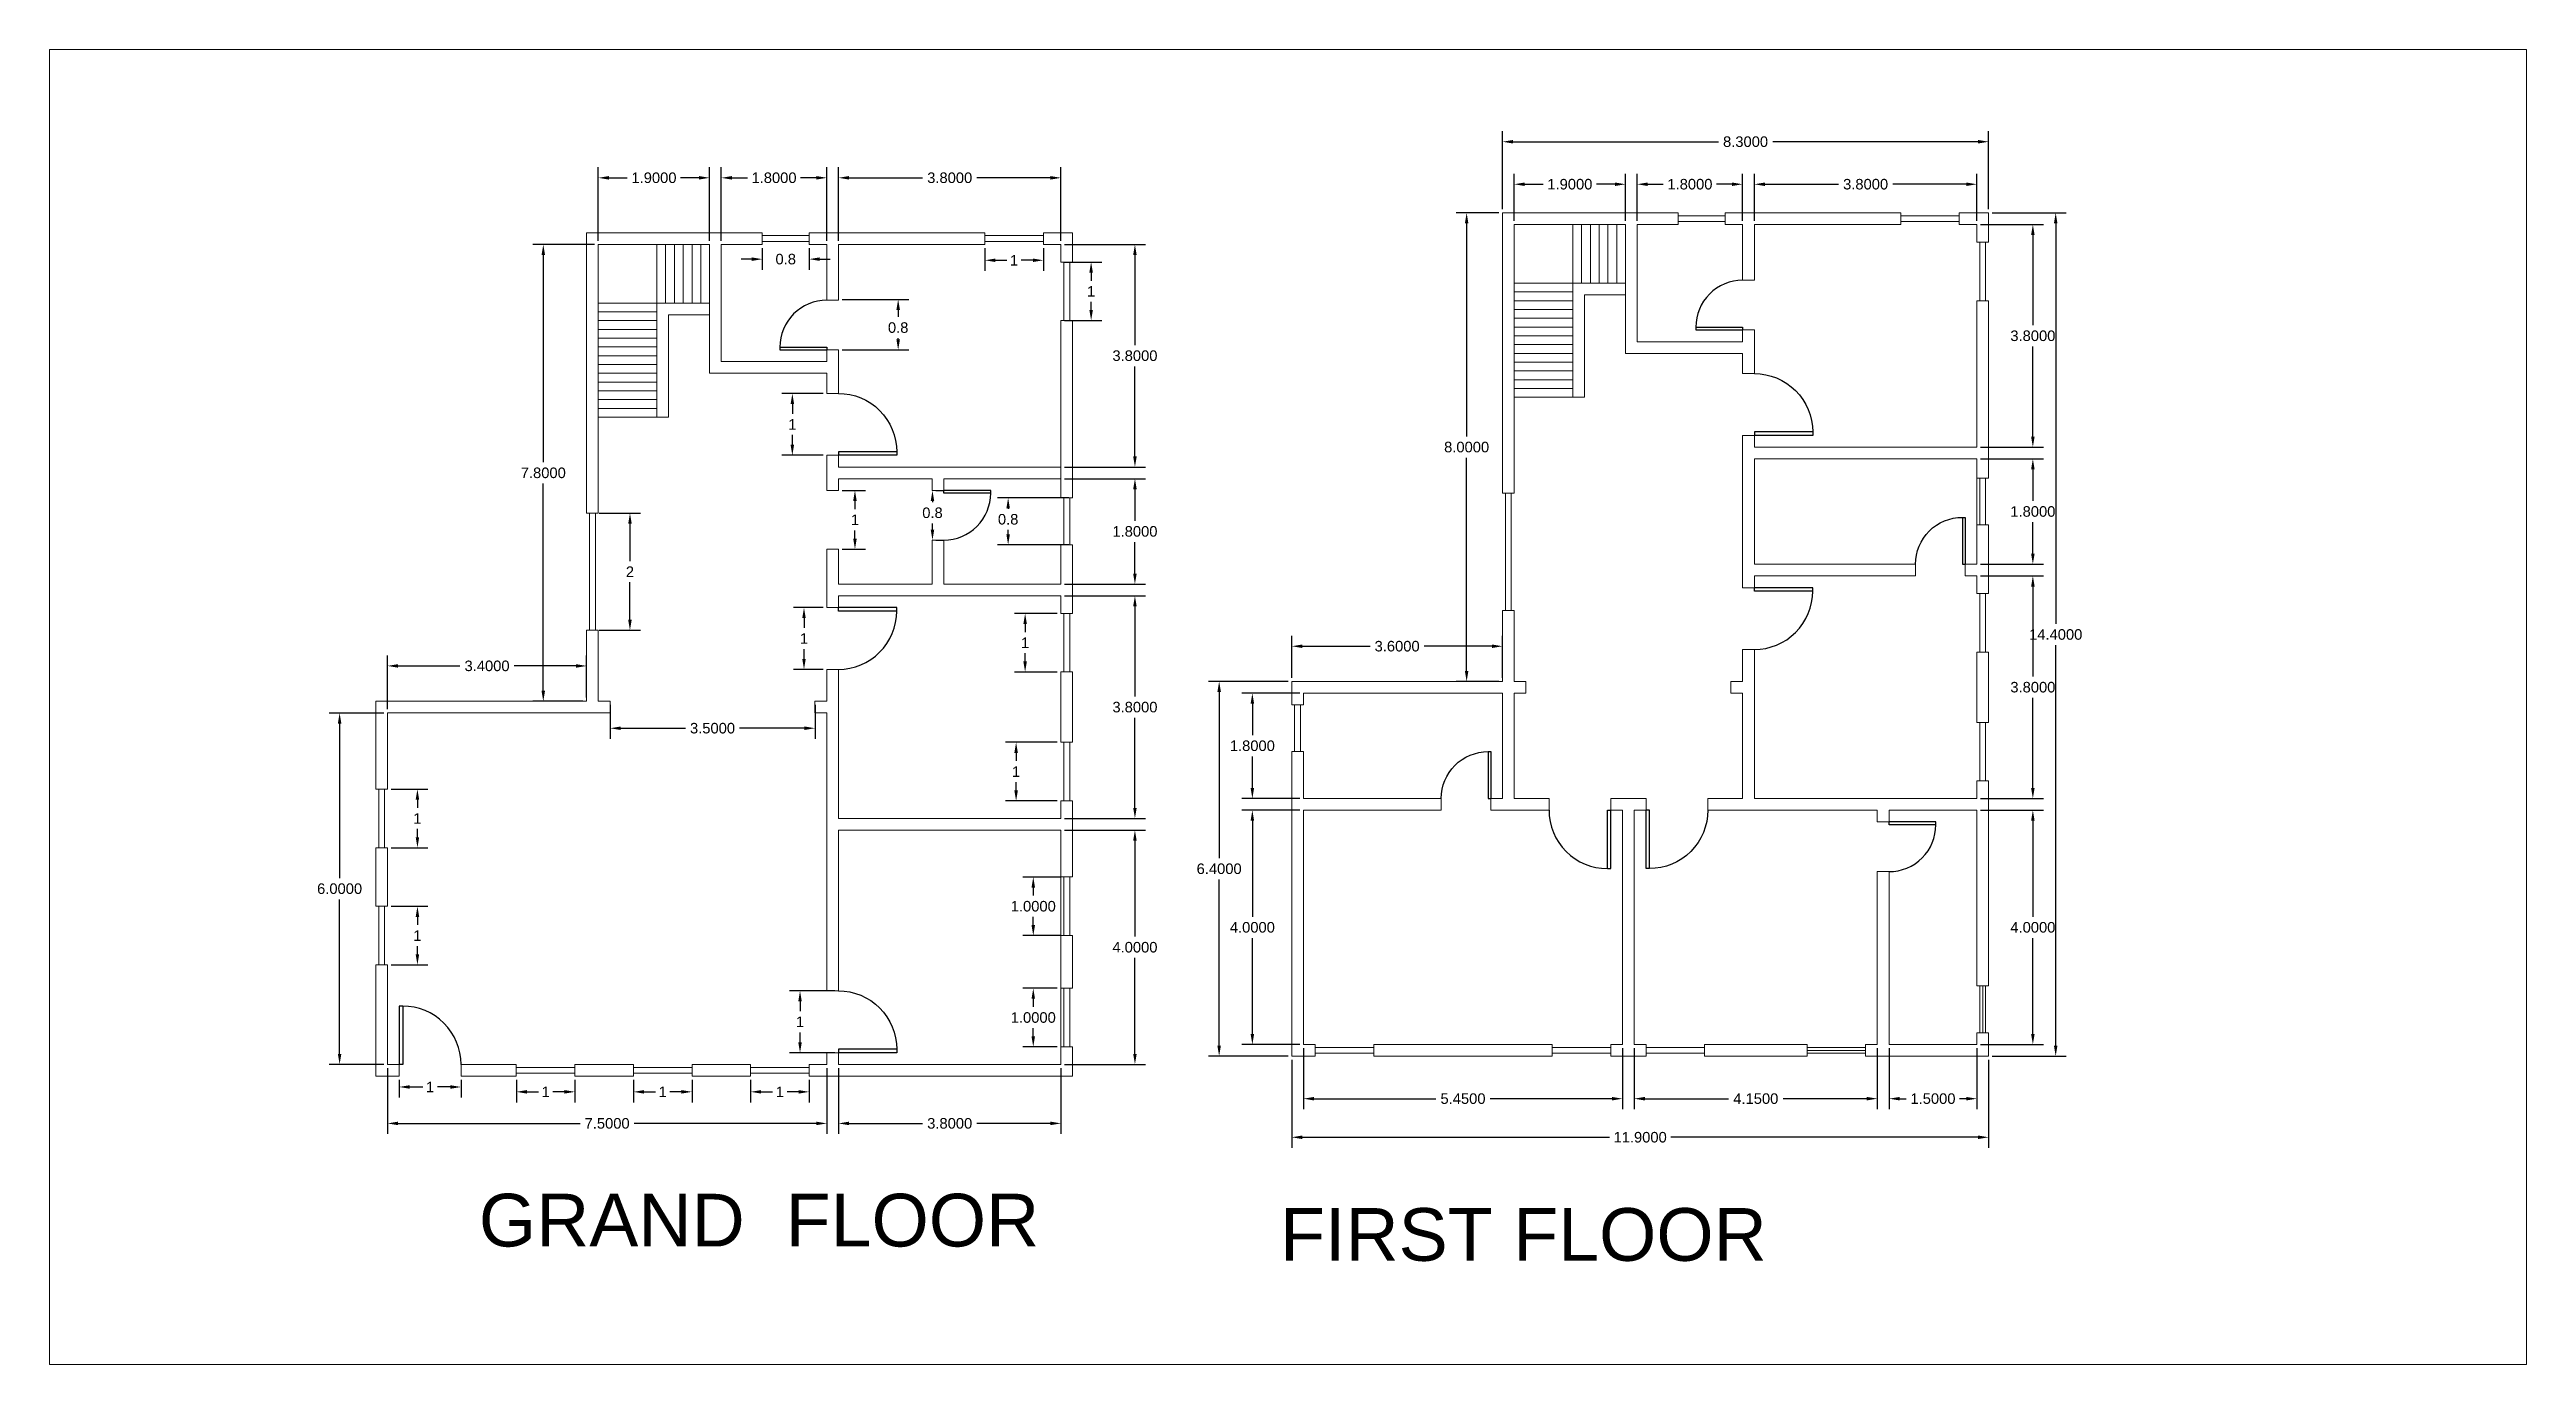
# Model space of a CAD drawing. Header units: inches. Extents: x -179 to 300, y 123 to 718.
# Drawn here: x -179.09 to -136.79, y 258.09 to 280.54 of the extents above; entities that cross this region are included whole.
import ezdxf

# ---------------------------------------------------------------- set-up
doc = ezdxf.new("R2010")
doc.units = ezdxf.units.IN
doc.header["$MEASUREMENT"] = 0
doc.linetypes.add('ACAD_ISO02W100', pattern=[15, 12, -3])
doc.layers.add('FUR', color=6, linetype='Continuous')
doc.styles.get("Standard").update_dxf_attribs({"font": 'arial.ttf'})
doc.dimstyles.get("Standard").update_dxf_attribs({"dimtxt": 0.18, "dimasz": 0.18, "dimexe": 0.18, "dimexo": 0.0625, "dimgap": 0.09, "dimtad": 0, "dimtih": 1, "dimtoh": 1, "dimdec": 4, "dimzin": 0, "dimdsep": 46, "dimtxsty": 'Standard', "dimcen": 0.09, "dimadec": 0, "dimazin": 0, "dimtfac": 1, "dimtdec": 4, "dimtofl": 0, "dimtmove": 0, "dimatfit": 3, "dimfxl": 1, "dimtolj": 1, "dimtzin": 0, "dimarcsym": 0})

msp = doc.modelspace()

# ---------------------------------------------------------------- texts
at = {"lineweight": 0, "char_height": 0.9, "attachment_point": 1}
for s, width, insert in [('GRAND  FLOOR', 11.6763375, (-171.75805, 261.00455)), ('FIRST FLOOR', 10.9522853, (-158.07709, 260.75977))]:
    msp.add_mtext_dynamic_manual_height_columns(s, width=width, gutter_width=1, heights=[0], dxfattribs=dict(at, insert=insert))

# ---------------------------------------------------------------- blocks, each defined once
blk = doc.blocks.new('DESK4')
at = {"color": 0}
for p, q in [((0, 1), (-0.06, 1)), ((0, 0), (-0.06, 0))]:
    blk.add_line(p, q, dxfattribs=at)
blk.add_lwpolyline([(-0.06, 1), (-0.06, 0)], dxfattribs=at)
blk.add_lwpolyline([(1, 0, 0.414214), (0, 1), (0, 0)], format="xyb", dxfattribs=at)
blk = doc.blocks.new('*D72')
at = {"color": 0, "linetype": 'ACAD_ISO02W100', "lineweight": -2, "transparency": 16777216}
for p, q in [((-149.978, 277.616), (-149.978, 278.421)), ((-146.178, 277.616), (-146.178, 278.421)), ((-149.798, 278.241), (-148.541, 278.241)), ((-146.358, 278.241), (-147.615, 278.241))]:
    blk.add_line(p, q, dxfattribs=at)
at = {"color": 0, "linetype": 'ACAD_ISO02W100', "lineweight": 100, "transparency": 16777216}
for points in [[(-149.798, 278.271), (-149.798, 278.211), (-149.978, 278.241)], [(-146.358, 278.271), (-146.358, 278.211), (-146.178, 278.241)]]:
    blk.add_solid(points, dxfattribs=at)
at = {"layer": 'Defpoints', "color": 0, "linetype": 'ACAD_ISO02W100', "lineweight": 100, "transparency": 16777216}
for p in [(-149.978, 278.241), (-149.978, 277.553), (-146.178, 277.553)]:
    blk.add_point(p, dxfattribs=at)
at = {"color": 0, "linetype": 'ACAD_ISO02W100', "lineweight": 0, "transparency": 16777216, "insert": (-148.078, 278.241), "char_height": 0.18, "attachment_point": 5}
blk.add_mtext('\\A1;3.8000', dxfattribs=at)
blk = doc.blocks.new('*D73')
at = {"color": 0, "linetype": 'ACAD_ISO02W100', "lineweight": -2, "transparency": 16777216}
for p, q in [((-151.978, 277.616), (-151.978, 278.421)), ((-150.178, 277.616), (-150.178, 278.421)), ((-151.798, 278.241), (-151.533, 278.241)), ((-150.358, 278.241), (-150.623, 278.241))]:
    blk.add_line(p, q, dxfattribs=at)
at = {"color": 0, "linetype": 'ACAD_ISO02W100', "lineweight": 100, "transparency": 16777216}
for points in [[(-151.798, 278.271), (-151.798, 278.211), (-151.978, 278.241)], [(-150.358, 278.271), (-150.358, 278.211), (-150.178, 278.241)]]:
    blk.add_solid(points, dxfattribs=at)
at = {"layer": 'Defpoints', "color": 0, "linetype": 'ACAD_ISO02W100', "lineweight": 100, "transparency": 16777216}
for p in [(-151.978, 278.241), (-151.978, 277.553), (-150.178, 277.553)]:
    blk.add_point(p, dxfattribs=at)
at = {"color": 0, "linetype": 'ACAD_ISO02W100', "lineweight": 0, "transparency": 16777216, "insert": (-151.078, 278.241), "char_height": 0.18, "attachment_point": 5}
blk.add_mtext('\\A1;1.8000', dxfattribs=at)
blk = doc.blocks.new('*D74')
at = {"color": 0, "linetype": 'ACAD_ISO02W100', "lineweight": -2, "transparency": 16777216}
for p, q in [((-154.078, 277.616), (-154.078, 278.421)), ((-152.178, 277.616), (-152.178, 278.421)), ((-153.898, 278.241), (-153.583, 278.241)), ((-152.358, 278.241), (-152.673, 278.241))]:
    blk.add_line(p, q, dxfattribs=at)
at = {"color": 0, "linetype": 'ACAD_ISO02W100', "lineweight": 100, "transparency": 16777216}
for points in [[(-153.898, 278.271), (-153.898, 278.211), (-154.078, 278.241)], [(-152.358, 278.271), (-152.358, 278.211), (-152.178, 278.241)]]:
    blk.add_solid(points, dxfattribs=at)
at = {"layer": 'Defpoints', "color": 0, "linetype": 'ACAD_ISO02W100', "lineweight": 100, "transparency": 16777216}
for p in [(-154.078, 278.241), (-154.078, 277.553), (-152.178, 277.553)]:
    blk.add_point(p, dxfattribs=at)
at = {"color": 0, "linetype": 'ACAD_ISO02W100', "lineweight": 0, "transparency": 16777216, "insert": (-153.128, 278.241), "char_height": 0.18, "attachment_point": 5}
blk.add_mtext('\\A1;1.9000', dxfattribs=at)
blk = doc.blocks.new('*D75')
at = {"color": 0, "linetype": 'ACAD_ISO02W100', "lineweight": -2, "transparency": 16777216}
for p, q in [((-146.116, 277.553), (-145.042, 277.553)), ((-145.222, 277.373), (-145.222, 275.835)), ((-145.222, 273.933), (-145.222, 275.471)), ((-146.116, 273.753), (-145.042, 273.753))]:
    blk.add_line(p, q, dxfattribs=at)
at = {"color": 0, "linetype": 'ACAD_ISO02W100', "lineweight": 100, "transparency": 16777216}
for points in [[(-145.252, 277.373), (-145.192, 277.373), (-145.222, 277.553)], [(-145.252, 273.933), (-145.192, 273.933), (-145.222, 273.753)]]:
    blk.add_solid(points, dxfattribs=at)
at = {"layer": 'Defpoints', "color": 0, "linetype": 'ACAD_ISO02W100', "lineweight": 100, "transparency": 16777216}
for p in [(-146.178, 277.553), (-146.178, 273.753), (-145.222, 273.753)]:
    blk.add_point(p, dxfattribs=at)
at = {"color": 0, "linetype": 'ACAD_ISO02W100', "lineweight": 0, "transparency": 16777216, "insert": (-145.222, 275.653), "char_height": 0.18, "attachment_point": 5}
blk.add_mtext('\\A1;3.8000', dxfattribs=at)
blk = doc.blocks.new('*D76')
at = {"color": 0, "linetype": 'ACAD_ISO02W100', "lineweight": -2, "transparency": 16777216}
for p, q in [((-146.116, 273.553), (-145.042, 273.553)), ((-145.222, 273.373), (-145.222, 272.835)), ((-145.222, 271.933), (-145.222, 272.471)), ((-146.116, 271.753), (-145.042, 271.753))]:
    blk.add_line(p, q, dxfattribs=at)
at = {"color": 0, "linetype": 'ACAD_ISO02W100', "lineweight": 100, "transparency": 16777216}
for points in [[(-145.252, 273.373), (-145.192, 273.373), (-145.222, 273.553)], [(-145.252, 271.933), (-145.192, 271.933), (-145.222, 271.753)]]:
    blk.add_solid(points, dxfattribs=at)
at = {"layer": 'Defpoints', "color": 0, "linetype": 'ACAD_ISO02W100', "lineweight": 100, "transparency": 16777216}
for p in [(-146.178, 273.553), (-146.178, 271.753), (-145.222, 271.753)]:
    blk.add_point(p, dxfattribs=at)
at = {"color": 0, "linetype": 'ACAD_ISO02W100', "lineweight": 0, "transparency": 16777216, "insert": (-145.222, 272.653), "char_height": 0.18, "attachment_point": 5}
blk.add_mtext('\\A1;1.8000', dxfattribs=at)
blk = doc.blocks.new('*D77')
at = {"color": 0, "linetype": 'ACAD_ISO02W100', "lineweight": -2, "transparency": 16777216}
for p, q in [((-146.116, 271.553), (-145.042, 271.553)), ((-145.222, 271.373), (-145.222, 269.835)), ((-145.222, 267.933), (-145.222, 269.471)), ((-146.116, 267.753), (-145.042, 267.753))]:
    blk.add_line(p, q, dxfattribs=at)
at = {"color": 0, "linetype": 'ACAD_ISO02W100', "lineweight": 100, "transparency": 16777216}
for points in [[(-145.252, 271.373), (-145.192, 271.373), (-145.222, 271.553)], [(-145.252, 267.933), (-145.192, 267.933), (-145.222, 267.753)]]:
    blk.add_solid(points, dxfattribs=at)
at = {"layer": 'Defpoints', "color": 0, "linetype": 'ACAD_ISO02W100', "lineweight": 100, "transparency": 16777216}
for p in [(-146.178, 271.553), (-146.178, 267.753), (-145.222, 267.753)]:
    blk.add_point(p, dxfattribs=at)
at = {"color": 0, "linetype": 'ACAD_ISO02W100', "lineweight": 0, "transparency": 16777216, "insert": (-145.222, 269.653), "char_height": 0.18, "attachment_point": 5}
blk.add_mtext('\\A1;3.8000', dxfattribs=at)
blk = doc.blocks.new('*D78')
at = {"color": 0, "linetype": 'ACAD_ISO02W100', "lineweight": -2, "transparency": 16777216}
for p, q in [((-146.116, 267.553), (-145.042, 267.553)), ((-145.222, 267.373), (-145.222, 265.735)), ((-145.222, 263.733), (-145.222, 265.371)), ((-146.116, 263.553), (-145.042, 263.553))]:
    blk.add_line(p, q, dxfattribs=at)
at = {"color": 0, "linetype": 'ACAD_ISO02W100', "lineweight": 100, "transparency": 16777216}
for points in [[(-145.252, 267.373), (-145.192, 267.373), (-145.222, 267.553)], [(-145.252, 263.733), (-145.192, 263.733), (-145.222, 263.553)]]:
    blk.add_solid(points, dxfattribs=at)
at = {"layer": 'Defpoints', "color": 0, "linetype": 'ACAD_ISO02W100', "lineweight": 100, "transparency": 16777216}
for p in [(-146.178, 267.553), (-146.178, 263.553), (-145.222, 263.553)]:
    blk.add_point(p, dxfattribs=at)
at = {"color": 0, "linetype": 'ACAD_ISO02W100', "lineweight": 0, "transparency": 16777216, "insert": (-145.222, 265.553), "char_height": 0.18, "attachment_point": 5}
blk.add_mtext('\\A1;4.0000', dxfattribs=at)
blk = doc.blocks.new('*D79')
at = {"color": 0, "linetype": 'ACAD_ISO02W100', "lineweight": -2, "transparency": 16777216}
for p, q in [((-147.678, 263.491), (-147.678, 262.448)), ((-146.178, 263.491), (-146.178, 262.448)), ((-147.498, 262.628), (-147.383, 262.628)), ((-146.358, 262.628), (-146.473, 262.628))]:
    blk.add_line(p, q, dxfattribs=at)
at = {"color": 0, "linetype": 'ACAD_ISO02W100', "lineweight": 100, "transparency": 16777216}
for points in [[(-147.498, 262.658), (-147.498, 262.598), (-147.678, 262.628)], [(-146.358, 262.658), (-146.358, 262.598), (-146.178, 262.628)]]:
    blk.add_solid(points, dxfattribs=at)
at = {"layer": 'Defpoints', "color": 0, "linetype": 'ACAD_ISO02W100', "lineweight": 100, "transparency": 16777216}
for p in [(-147.678, 263.553), (-146.178, 263.553), (-147.678, 262.628)]:
    blk.add_point(p, dxfattribs=at)
at = {"color": 0, "linetype": 'ACAD_ISO02W100', "lineweight": 0, "transparency": 16777216, "insert": (-146.928, 262.628), "char_height": 0.18, "attachment_point": 5}
blk.add_mtext('\\A1;1.5000', dxfattribs=at)
blk = doc.blocks.new('*D80')
at = {"color": 0, "linetype": 'ACAD_ISO02W100', "lineweight": -2, "transparency": 16777216}
for p, q in [((-152.028, 263.491), (-152.028, 262.448)), ((-147.878, 263.491), (-147.878, 262.448)), ((-151.848, 262.628), (-150.42, 262.628)), ((-148.058, 262.628), (-149.486, 262.628))]:
    blk.add_line(p, q, dxfattribs=at)
at = {"color": 0, "linetype": 'ACAD_ISO02W100', "lineweight": 100, "transparency": 16777216}
for points in [[(-151.848, 262.658), (-151.848, 262.598), (-152.028, 262.628)], [(-148.058, 262.658), (-148.058, 262.598), (-147.878, 262.628)]]:
    blk.add_solid(points, dxfattribs=at)
at = {"layer": 'Defpoints', "color": 0, "linetype": 'ACAD_ISO02W100', "lineweight": 100, "transparency": 16777216}
for p in [(-152.028, 263.553), (-147.878, 263.553), (-152.028, 262.628)]:
    blk.add_point(p, dxfattribs=at)
at = {"color": 0, "linetype": 'ACAD_ISO02W100', "lineweight": 0, "transparency": 16777216, "insert": (-149.953, 262.628), "char_height": 0.18, "attachment_point": 5}
blk.add_mtext('\\A1;4.1500', dxfattribs=at)
blk = doc.blocks.new('*D81')
at = {"color": 0, "linetype": 'ACAD_ISO02W100', "lineweight": -2, "transparency": 16777216}
for p, q in [((-157.678, 263.491), (-157.678, 262.448)), ((-152.228, 263.491), (-152.228, 262.448)), ((-157.498, 262.628), (-155.416, 262.628)), ((-152.408, 262.628), (-154.49, 262.628))]:
    blk.add_line(p, q, dxfattribs=at)
at = {"color": 0, "linetype": 'ACAD_ISO02W100', "lineweight": 100, "transparency": 16777216}
for points in [[(-157.498, 262.658), (-157.498, 262.598), (-157.678, 262.628)], [(-152.408, 262.658), (-152.408, 262.598), (-152.228, 262.628)]]:
    blk.add_solid(points, dxfattribs=at)
at = {"layer": 'Defpoints', "color": 0, "linetype": 'ACAD_ISO02W100', "lineweight": 100, "transparency": 16777216}
for p in [(-157.678, 263.553), (-152.228, 263.553), (-157.678, 262.628)]:
    blk.add_point(p, dxfattribs=at)
at = {"color": 0, "linetype": 'ACAD_ISO02W100', "lineweight": 0, "transparency": 16777216, "insert": (-154.953, 262.628), "char_height": 0.18, "attachment_point": 5}
blk.add_mtext('\\A1;5.4500', dxfattribs=at)
blk = doc.blocks.new('*D82')
at = {"color": 0, "linetype": 'ACAD_ISO02W100', "lineweight": -2, "transparency": 16777216}
for p, q in [((-157.741, 267.553), (-158.73, 267.553)), ((-158.55, 267.373), (-158.55, 265.735)), ((-158.55, 263.733), (-158.55, 265.371)), ((-157.741, 263.553), (-158.73, 263.553))]:
    blk.add_line(p, q, dxfattribs=at)
at = {"color": 0, "linetype": 'ACAD_ISO02W100', "lineweight": 100, "transparency": 16777216}
for points in [[(-158.58, 267.373), (-158.52, 267.373), (-158.55, 267.553)], [(-158.58, 263.733), (-158.52, 263.733), (-158.55, 263.553)]]:
    blk.add_solid(points, dxfattribs=at)
at = {"layer": 'Defpoints', "color": 0, "linetype": 'ACAD_ISO02W100', "lineweight": 100, "transparency": 16777216}
for p in [(-157.678, 267.553), (-158.55, 263.553), (-157.678, 263.553)]:
    blk.add_point(p, dxfattribs=at)
at = {"color": 0, "linetype": 'ACAD_ISO02W100', "lineweight": 0, "transparency": 16777216, "insert": (-158.55, 265.553), "char_height": 0.18, "attachment_point": 5}
blk.add_mtext('\\A1;4.0000', dxfattribs=at)
blk = doc.blocks.new('*D83')
at = {"color": 0, "linetype": 'ACAD_ISO02W100', "lineweight": -2, "transparency": 16777216}
for p, q in [((-157.741, 269.553), (-158.73, 269.553)), ((-158.55, 269.373), (-158.55, 268.835)), ((-158.55, 267.933), (-158.55, 268.471)), ((-157.741, 267.753), (-158.73, 267.753))]:
    blk.add_line(p, q, dxfattribs=at)
at = {"color": 0, "linetype": 'ACAD_ISO02W100', "lineweight": 100, "transparency": 16777216}
for points in [[(-158.58, 269.373), (-158.52, 269.373), (-158.55, 269.553)], [(-158.58, 267.933), (-158.52, 267.933), (-158.55, 267.753)]]:
    blk.add_solid(points, dxfattribs=at)
at = {"layer": 'Defpoints', "color": 0, "linetype": 'ACAD_ISO02W100', "lineweight": 100, "transparency": 16777216}
for p in [(-157.678, 269.553), (-158.55, 267.753), (-157.678, 267.753)]:
    blk.add_point(p, dxfattribs=at)
at = {"color": 0, "linetype": 'ACAD_ISO02W100', "lineweight": 0, "transparency": 16777216, "insert": (-158.55, 268.653), "char_height": 0.18, "attachment_point": 5}
blk.add_mtext('\\A1;1.8000', dxfattribs=at)
blk = doc.blocks.new('*D84')
at = {"color": 0, "linetype": 'ACAD_ISO02W100', "lineweight": -2, "transparency": 16777216}
for p, q in [((-165.618, 277.276), (-165.618, 278.531)), ((-165.438, 278.351), (-164.182, 278.351)), ((-161.998, 278.351), (-163.255, 278.351)), ((-161.818, 277.276), (-161.818, 278.531))]:
    blk.add_line(p, q, dxfattribs=at)
at = {"color": 0, "linetype": 'ACAD_ISO02W100', "lineweight": 100, "transparency": 16777216}
for points in [[(-165.438, 278.381), (-165.438, 278.321), (-165.618, 278.351)], [(-161.998, 278.381), (-161.998, 278.321), (-161.818, 278.351)]]:
    blk.add_solid(points, dxfattribs=at)
at = {"layer": 'Defpoints', "color": 0, "linetype": 'ACAD_ISO02W100', "lineweight": 100, "transparency": 16777216}
for p in [(-165.618, 278.351), (-165.618, 277.213), (-161.818, 277.213)]:
    blk.add_point(p, dxfattribs=at)
at = {"color": 0, "linetype": 'ACAD_ISO02W100', "lineweight": 0, "transparency": 16777216, "insert": (-163.718, 278.351), "char_height": 0.18, "attachment_point": 5}
blk.add_mtext('\\A1;3.8000', dxfattribs=at)
blk = doc.blocks.new('*D85')
at = {"color": 0, "linetype": 'ACAD_ISO02W100', "lineweight": -2, "transparency": 16777216}
for p, q in [((-167.618, 277.276), (-167.618, 278.531)), ((-167.438, 278.351), (-167.173, 278.351)), ((-165.998, 278.351), (-166.264, 278.351)), ((-165.818, 277.276), (-165.818, 278.531))]:
    blk.add_line(p, q, dxfattribs=at)
at = {"color": 0, "linetype": 'ACAD_ISO02W100', "lineweight": 100, "transparency": 16777216}
for points in [[(-167.438, 278.381), (-167.438, 278.321), (-167.618, 278.351)], [(-165.998, 278.381), (-165.998, 278.321), (-165.818, 278.351)]]:
    blk.add_solid(points, dxfattribs=at)
at = {"layer": 'Defpoints', "color": 0, "linetype": 'ACAD_ISO02W100', "lineweight": 100, "transparency": 16777216}
for p in [(-167.618, 278.351), (-167.618, 277.213), (-165.818, 277.213)]:
    blk.add_point(p, dxfattribs=at)
at = {"color": 0, "linetype": 'ACAD_ISO02W100', "lineweight": 0, "transparency": 16777216, "insert": (-166.718, 278.351), "char_height": 0.18, "attachment_point": 5}
blk.add_mtext('\\A1;1.8000', dxfattribs=at)
blk = doc.blocks.new('*D34')
at = {"color": 0, "linetype": 'ACAD_ISO02W100', "lineweight": -2, "transparency": 16777216}
for p, q in [((-169.718, 277.276), (-169.718, 278.531)), ((-169.538, 278.351), (-169.223, 278.351)), ((-167.998, 278.351), (-168.314, 278.351)), ((-167.818, 277.276), (-167.818, 278.531))]:
    blk.add_line(p, q, dxfattribs=at)
at = {"color": 0, "linetype": 'ACAD_ISO02W100', "lineweight": 100, "transparency": 16777216}
for points in [[(-169.538, 278.381), (-169.538, 278.321), (-169.718, 278.351)], [(-167.998, 278.381), (-167.998, 278.321), (-167.818, 278.351)]]:
    blk.add_solid(points, dxfattribs=at)
at = {"layer": 'Defpoints', "color": 0, "linetype": 'ACAD_ISO02W100', "lineweight": 100, "transparency": 16777216}
for p in [(-169.718, 278.351), (-169.718, 277.213), (-167.818, 277.213)]:
    blk.add_point(p, dxfattribs=at)
at = {"color": 0, "linetype": 'ACAD_ISO02W100', "lineweight": 0, "transparency": 16777216, "insert": (-168.768, 278.351), "char_height": 0.18, "attachment_point": 5}
blk.add_mtext('\\A1;1.9000', dxfattribs=at)
blk = doc.blocks.new('*D35')
at = {"color": 0, "linetype": 'ACAD_ISO02W100', "lineweight": -2, "transparency": 16777216}
for p, q in [((-161.756, 277.213), (-160.375, 277.213)), ((-160.555, 277.033), (-160.555, 275.495)), ((-160.555, 273.593), (-160.555, 275.131)), ((-161.756, 273.413), (-160.375, 273.413))]:
    blk.add_line(p, q, dxfattribs=at)
at = {"color": 0, "linetype": 'ACAD_ISO02W100', "lineweight": 100, "transparency": 16777216}
for points in [[(-160.585, 277.033), (-160.525, 277.033), (-160.555, 277.213)], [(-160.585, 273.593), (-160.525, 273.593), (-160.555, 273.413)]]:
    blk.add_solid(points, dxfattribs=at)
at = {"layer": 'Defpoints', "color": 0, "linetype": 'ACAD_ISO02W100', "lineweight": 100, "transparency": 16777216}
for p in [(-161.818, 277.213), (-161.818, 273.413), (-160.555, 273.413)]:
    blk.add_point(p, dxfattribs=at)
at = {"color": 0, "linetype": 'ACAD_ISO02W100', "lineweight": 0, "transparency": 16777216, "insert": (-160.555, 275.313), "char_height": 0.18, "attachment_point": 5}
blk.add_mtext('\\A1;3.8000', dxfattribs=at)
blk = doc.blocks.new('*D36')
at = {"color": 0, "linetype": 'ACAD_ISO02W100', "lineweight": -2, "transparency": 16777216}
for p, q in [((-161.756, 273.213), (-160.375, 273.213)), ((-160.555, 273.033), (-160.555, 272.495)), ((-160.555, 271.593), (-160.555, 272.131)), ((-161.756, 271.413), (-160.375, 271.413))]:
    blk.add_line(p, q, dxfattribs=at)
at = {"color": 0, "linetype": 'ACAD_ISO02W100', "lineweight": 100, "transparency": 16777216}
for points in [[(-160.585, 273.033), (-160.525, 273.033), (-160.555, 273.213)], [(-160.585, 271.593), (-160.525, 271.593), (-160.555, 271.413)]]:
    blk.add_solid(points, dxfattribs=at)
at = {"layer": 'Defpoints', "color": 0, "linetype": 'ACAD_ISO02W100', "lineweight": 100, "transparency": 16777216}
for p in [(-161.818, 273.213), (-161.818, 271.413), (-160.555, 271.413)]:
    blk.add_point(p, dxfattribs=at)
at = {"color": 0, "linetype": 'ACAD_ISO02W100', "lineweight": 0, "transparency": 16777216, "insert": (-160.555, 272.313), "char_height": 0.18, "attachment_point": 5}
blk.add_mtext('\\A1;1.8000', dxfattribs=at)
blk = doc.blocks.new('*D37')
at = {"color": 0, "linetype": 'ACAD_ISO02W100', "lineweight": -2, "transparency": 16777216}
for p, q in [((-161.756, 271.213), (-160.375, 271.213)), ((-160.555, 271.033), (-160.555, 269.495)), ((-160.555, 267.593), (-160.555, 269.131)), ((-161.756, 267.413), (-160.375, 267.413))]:
    blk.add_line(p, q, dxfattribs=at)
at = {"color": 0, "linetype": 'ACAD_ISO02W100', "lineweight": 100, "transparency": 16777216}
for points in [[(-160.585, 271.033), (-160.525, 271.033), (-160.555, 271.213)], [(-160.585, 267.593), (-160.525, 267.593), (-160.555, 267.413)]]:
    blk.add_solid(points, dxfattribs=at)
at = {"layer": 'Defpoints', "color": 0, "linetype": 'ACAD_ISO02W100', "lineweight": 100, "transparency": 16777216}
for p in [(-161.818, 271.213), (-161.818, 267.413), (-160.555, 267.413)]:
    blk.add_point(p, dxfattribs=at)
at = {"color": 0, "linetype": 'ACAD_ISO02W100', "lineweight": 0, "transparency": 16777216, "insert": (-160.555, 269.313), "char_height": 0.18, "attachment_point": 5}
blk.add_mtext('\\A1;3.8000', dxfattribs=at)
blk = doc.blocks.new('*D38')
at = {"color": 0, "linetype": 'ACAD_ISO02W100', "lineweight": -2, "transparency": 16777216}
for p, q in [((-161.756, 267.213), (-160.375, 267.213)), ((-160.555, 267.033), (-160.555, 265.395)), ((-160.555, 263.393), (-160.555, 265.031)), ((-161.756, 263.213), (-160.375, 263.213))]:
    blk.add_line(p, q, dxfattribs=at)
at = {"color": 0, "linetype": 'ACAD_ISO02W100', "lineweight": 100, "transparency": 16777216}
for points in [[(-160.585, 267.033), (-160.525, 267.033), (-160.555, 267.213)], [(-160.585, 263.393), (-160.525, 263.393), (-160.555, 263.213)]]:
    blk.add_solid(points, dxfattribs=at)
at = {"layer": 'Defpoints', "color": 0, "linetype": 'ACAD_ISO02W100', "lineweight": 100, "transparency": 16777216}
for p in [(-161.818, 267.213), (-161.818, 263.213), (-160.555, 263.213)]:
    blk.add_point(p, dxfattribs=at)
at = {"color": 0, "linetype": 'ACAD_ISO02W100', "lineweight": 0, "transparency": 16777216, "insert": (-160.555, 265.213), "char_height": 0.18, "attachment_point": 5}
blk.add_mtext('\\A1;4.0000', dxfattribs=at)
blk = doc.blocks.new('*D39')
at = {"color": 0, "linetype": 'ACAD_ISO02W100', "lineweight": -2, "transparency": 16777216}
for p, q in [((-165.618, 263.151), (-165.618, 262.026)), ((-161.818, 263.151), (-161.818, 262.026)), ((-165.438, 262.206), (-164.182, 262.206)), ((-161.998, 262.206), (-163.255, 262.206))]:
    blk.add_line(p, q, dxfattribs=at)
at = {"color": 0, "linetype": 'ACAD_ISO02W100', "lineweight": 100, "transparency": 16777216}
for points in [[(-165.438, 262.236), (-165.438, 262.176), (-165.618, 262.206)], [(-161.998, 262.236), (-161.998, 262.176), (-161.818, 262.206)]]:
    blk.add_solid(points, dxfattribs=at)
at = {"layer": 'Defpoints', "color": 0, "linetype": 'ACAD_ISO02W100', "lineweight": 100, "transparency": 16777216}
for p in [(-165.618, 263.213), (-161.818, 263.213), (-165.618, 262.206)]:
    blk.add_point(p, dxfattribs=at)
at = {"color": 0, "linetype": 'ACAD_ISO02W100', "lineweight": 0, "transparency": 16777216, "insert": (-163.718, 262.206), "char_height": 0.18, "attachment_point": 5}
blk.add_mtext('\\A1;3.8000', dxfattribs=at)
blk = doc.blocks.new('*D40')
at = {"color": 0, "linetype": 'ACAD_ISO02W100', "lineweight": -2, "transparency": 16777216}
for p, q in [((-173.318, 263.151), (-173.318, 262.026)), ((-165.818, 263.151), (-165.818, 262.026)), ((-173.138, 262.206), (-170.031, 262.206)), ((-165.998, 262.206), (-169.106, 262.206))]:
    blk.add_line(p, q, dxfattribs=at)
at = {"color": 0, "linetype": 'ACAD_ISO02W100', "lineweight": 100, "transparency": 16777216}
for points in [[(-173.138, 262.236), (-173.138, 262.176), (-173.318, 262.206)], [(-165.998, 262.236), (-165.998, 262.176), (-165.818, 262.206)]]:
    blk.add_solid(points, dxfattribs=at)
at = {"layer": 'Defpoints', "color": 0, "linetype": 'ACAD_ISO02W100', "lineweight": 100, "transparency": 16777216}
for p in [(-173.318, 263.213), (-165.818, 263.213), (-173.318, 262.206)]:
    blk.add_point(p, dxfattribs=at)
at = {"color": 0, "linetype": 'ACAD_ISO02W100', "lineweight": 0, "transparency": 16777216, "insert": (-169.568, 262.206), "char_height": 0.18, "attachment_point": 5}
blk.add_mtext('\\A1;7.5000', dxfattribs=at)
blk = doc.blocks.new('*D41')
at = {"color": 0, "linetype": 'ACAD_ISO02W100', "lineweight": -2, "transparency": 16777216}
for p, q in [((-173.381, 269.213), (-174.316, 269.213)), ((-174.136, 269.033), (-174.136, 266.395)), ((-174.136, 263.393), (-174.136, 266.031)), ((-173.381, 263.213), (-174.316, 263.213))]:
    blk.add_line(p, q, dxfattribs=at)
at = {"color": 0, "linetype": 'ACAD_ISO02W100', "lineweight": 100, "transparency": 16777216}
for points in [[(-174.166, 269.033), (-174.106, 269.033), (-174.136, 269.213)], [(-174.166, 263.393), (-174.106, 263.393), (-174.136, 263.213)]]:
    blk.add_solid(points, dxfattribs=at)
at = {"layer": 'Defpoints', "color": 0, "linetype": 'ACAD_ISO02W100', "lineweight": 100, "transparency": 16777216}
for p in [(-174.136, 269.213), (-173.318, 269.213), (-173.318, 263.213)]:
    blk.add_point(p, dxfattribs=at)
at = {"color": 0, "linetype": 'ACAD_ISO02W100', "lineweight": 0, "transparency": 16777216, "insert": (-174.136, 266.213), "char_height": 0.18, "attachment_point": 5}
blk.add_mtext('\\A1;6.0000', dxfattribs=at)
blk = doc.blocks.new('*D42')
at = {"color": 0, "linetype": 'ACAD_ISO02W100', "lineweight": -2, "transparency": 16777216}
for p, q in [((-173.318, 269.276), (-173.318, 270.197)), ((-173.138, 270.017), (-172.082, 270.017)), ((-170.098, 270.017), (-171.155, 270.017)), ((-169.918, 269.476), (-169.918, 270.197))]:
    blk.add_line(p, q, dxfattribs=at)
at = {"color": 0, "linetype": 'ACAD_ISO02W100', "lineweight": 100, "transparency": 16777216}
for points in [[(-173.138, 270.047), (-173.138, 269.987), (-173.318, 270.017)], [(-170.098, 270.047), (-170.098, 269.987), (-169.918, 270.017)]]:
    blk.add_solid(points, dxfattribs=at)
at = {"layer": 'Defpoints', "color": 0, "linetype": 'ACAD_ISO02W100', "lineweight": 100, "transparency": 16777216}
for p in [(-169.918, 270.017), (-173.318, 269.213), (-169.918, 269.413)]:
    blk.add_point(p, dxfattribs=at)
at = {"color": 0, "linetype": 'ACAD_ISO02W100', "lineweight": 0, "transparency": 16777216, "insert": (-171.618, 270.017), "char_height": 0.18, "attachment_point": 5}
blk.add_mtext('\\A1;3.4000', dxfattribs=at)
blk = doc.blocks.new('*D43')
at = {"color": 0, "linetype": 'ACAD_ISO02W100', "lineweight": -2, "transparency": 16777216}
for p, q in [((-169.781, 277.213), (-170.838, 277.213)), ((-170.658, 277.033), (-170.658, 273.495)), ((-170.658, 269.593), (-170.658, 273.131)), ((-169.981, 269.413), (-170.838, 269.413))]:
    blk.add_line(p, q, dxfattribs=at)
at = {"color": 0, "linetype": 'ACAD_ISO02W100', "lineweight": 100, "transparency": 16777216}
for points in [[(-170.688, 277.033), (-170.628, 277.033), (-170.658, 277.213)], [(-170.688, 269.593), (-170.628, 269.593), (-170.658, 269.413)]]:
    blk.add_solid(points, dxfattribs=at)
at = {"layer": 'Defpoints', "color": 0, "linetype": 'ACAD_ISO02W100', "lineweight": 100, "transparency": 16777216}
for p in [(-170.658, 277.213), (-169.718, 277.213), (-169.918, 269.413)]:
    blk.add_point(p, dxfattribs=at)
at = {"color": 0, "linetype": 'ACAD_ISO02W100', "lineweight": 0, "transparency": 16777216, "insert": (-170.658, 273.313), "char_height": 0.18, "attachment_point": 5}
blk.add_mtext('\\A1;7.8000', dxfattribs=at)
blk = doc.blocks.new('*D44')
at = {"color": 0, "linetype": 'ACAD_ISO02W100', "lineweight": -2, "transparency": 16777216}
for p, q in [((-145.916, 277.753), (-144.652, 277.753)), ((-144.832, 277.573), (-144.832, 270.735)), ((-144.832, 263.533), (-144.832, 270.371)), ((-145.916, 263.353), (-144.652, 263.353))]:
    blk.add_line(p, q, dxfattribs=at)
at = {"color": 0, "linetype": 'ACAD_ISO02W100', "lineweight": 100, "transparency": 16777216}
for points in [[(-144.862, 277.573), (-144.802, 277.573), (-144.832, 277.753)], [(-144.862, 263.533), (-144.802, 263.533), (-144.832, 263.353)]]:
    blk.add_solid(points, dxfattribs=at)
at = {"layer": 'Defpoints', "color": 0, "linetype": 'ACAD_ISO02W100', "lineweight": 100, "transparency": 16777216}
for p in [(-145.978, 277.753), (-145.978, 263.353), (-144.832, 263.353)]:
    blk.add_point(p, dxfattribs=at)
at = {"color": 0, "linetype": 'ACAD_ISO02W100', "lineweight": 0, "transparency": 16777216, "insert": (-144.832, 270.553), "char_height": 0.18, "attachment_point": 5}
blk.add_mtext('\\A1;14.4000', dxfattribs=at)
blk = doc.blocks.new('*D45')
at = {"color": 0, "linetype": 'ACAD_ISO02W100', "lineweight": -2, "transparency": 16777216}
for p, q in [((-157.878, 263.291), (-157.878, 261.789)), ((-145.978, 263.291), (-145.978, 261.789)), ((-157.698, 261.969), (-152.453, 261.969)), ((-146.158, 261.969), (-151.403, 261.969))]:
    blk.add_line(p, q, dxfattribs=at)
at = {"color": 0, "linetype": 'ACAD_ISO02W100', "lineweight": 100, "transparency": 16777216}
for points in [[(-157.698, 261.999), (-157.698, 261.939), (-157.878, 261.969)], [(-146.158, 261.999), (-146.158, 261.939), (-145.978, 261.969)]]:
    blk.add_solid(points, dxfattribs=at)
at = {"layer": 'Defpoints', "color": 0, "linetype": 'ACAD_ISO02W100', "lineweight": 100, "transparency": 16777216}
for p in [(-157.878, 263.353), (-145.978, 263.353), (-157.878, 261.969)]:
    blk.add_point(p, dxfattribs=at)
at = {"color": 0, "linetype": 'ACAD_ISO02W100', "lineweight": 0, "transparency": 16777216, "insert": (-151.928, 261.969), "char_height": 0.18, "attachment_point": 5}
blk.add_mtext('\\A1;11.9000', dxfattribs=at)
blk = doc.blocks.new('*D46')
at = {"color": 0, "linetype": 'ACAD_ISO02W100', "lineweight": -2, "transparency": 16777216}
for p, q in [((-157.941, 269.753), (-159.297, 269.753)), ((-159.117, 269.573), (-159.117, 266.735)), ((-159.117, 263.533), (-159.117, 266.371)), ((-157.941, 263.353), (-159.297, 263.353))]:
    blk.add_line(p, q, dxfattribs=at)
at = {"color": 0, "linetype": 'ACAD_ISO02W100', "lineweight": 100, "transparency": 16777216}
for points in [[(-159.147, 269.573), (-159.087, 269.573), (-159.117, 269.753)], [(-159.147, 263.533), (-159.087, 263.533), (-159.117, 263.353)]]:
    blk.add_solid(points, dxfattribs=at)
at = {"layer": 'Defpoints', "color": 0, "linetype": 'ACAD_ISO02W100', "lineweight": 100, "transparency": 16777216}
for p in [(-159.117, 269.753), (-157.878, 269.753), (-157.878, 263.353)]:
    blk.add_point(p, dxfattribs=at)
at = {"color": 0, "linetype": 'ACAD_ISO02W100', "lineweight": 0, "transparency": 16777216, "insert": (-159.117, 266.553), "char_height": 0.18, "attachment_point": 5}
blk.add_mtext('\\A1;6.4000', dxfattribs=at)
blk = doc.blocks.new('*D47')
at = {"color": 0, "linetype": 'ACAD_ISO02W100', "lineweight": -2, "transparency": 16777216}
for p, q in [((-154.341, 277.753), (-155.071, 277.753)), ((-154.891, 277.573), (-154.891, 273.935)), ((-154.891, 269.933), (-154.891, 273.571)), ((-154.341, 269.753), (-155.071, 269.753))]:
    blk.add_line(p, q, dxfattribs=at)
at = {"color": 0, "linetype": 'ACAD_ISO02W100', "lineweight": 100, "transparency": 16777216}
for points in [[(-154.921, 277.573), (-154.861, 277.573), (-154.891, 277.753)], [(-154.921, 269.933), (-154.861, 269.933), (-154.891, 269.753)]]:
    blk.add_solid(points, dxfattribs=at)
at = {"layer": 'Defpoints', "color": 0, "linetype": 'ACAD_ISO02W100', "lineweight": 100, "transparency": 16777216}
for p in [(-154.891, 277.753), (-154.278, 277.753), (-154.278, 269.753)]:
    blk.add_point(p, dxfattribs=at)
at = {"color": 0, "linetype": 'ACAD_ISO02W100', "lineweight": 0, "transparency": 16777216, "insert": (-154.891, 273.753), "char_height": 0.18, "attachment_point": 5}
blk.add_mtext('\\A1;8.0000', dxfattribs=at)
blk = doc.blocks.new('*D48')
at = {"color": 0, "linetype": 'ACAD_ISO02W100', "lineweight": -2, "transparency": 16777216}
for p, q in [((-157.878, 269.816), (-157.878, 270.533)), ((-157.698, 270.353), (-156.541, 270.353)), ((-154.458, 270.353), (-155.615, 270.353)), ((-154.278, 269.816), (-154.278, 270.533))]:
    blk.add_line(p, q, dxfattribs=at)
at = {"color": 0, "linetype": 'ACAD_ISO02W100', "lineweight": 100, "transparency": 16777216}
for points in [[(-157.698, 270.383), (-157.698, 270.323), (-157.878, 270.353)], [(-154.458, 270.383), (-154.458, 270.323), (-154.278, 270.353)]]:
    blk.add_solid(points, dxfattribs=at)
at = {"layer": 'Defpoints', "color": 0, "linetype": 'ACAD_ISO02W100', "lineweight": 100, "transparency": 16777216}
for p in [(-157.878, 270.353), (-157.878, 269.753), (-154.278, 269.753)]:
    blk.add_point(p, dxfattribs=at)
at = {"color": 0, "linetype": 'ACAD_ISO02W100', "lineweight": 0, "transparency": 16777216, "insert": (-156.078, 270.353), "char_height": 0.18, "attachment_point": 5}
blk.add_mtext('\\A1;3.6000', dxfattribs=at)
blk = doc.blocks.new('*D49')
at = {"color": 0, "linetype": 'ACAD_ISO02W100', "lineweight": -2, "transparency": 16777216}
for p, q in [((-154.278, 277.816), (-154.278, 279.147)), ((-154.098, 278.967), (-150.592, 278.967)), ((-146.158, 278.967), (-149.665, 278.967)), ((-145.978, 277.816), (-145.978, 279.147))]:
    blk.add_line(p, q, dxfattribs=at)
at = {"color": 0, "linetype": 'ACAD_ISO02W100', "lineweight": 100, "transparency": 16777216}
for points in [[(-154.098, 278.997), (-154.098, 278.937), (-154.278, 278.967)], [(-146.158, 278.997), (-146.158, 278.937), (-145.978, 278.967)]]:
    blk.add_solid(points, dxfattribs=at)
at = {"layer": 'Defpoints', "color": 0, "linetype": 'ACAD_ISO02W100', "lineweight": 100, "transparency": 16777216}
for p in [(-145.978, 278.967), (-154.278, 277.753), (-145.978, 277.753)]:
    blk.add_point(p, dxfattribs=at)
at = {"color": 0, "linetype": 'ACAD_ISO02W100', "lineweight": 0, "transparency": 16777216, "insert": (-150.128, 278.967), "char_height": 0.18, "attachment_point": 5}
blk.add_mtext('\\A1;8.3000', dxfattribs=at)
blk = doc.blocks.new('*D50')
at = {"color": 0, "linetype": 'ACAD_ISO02W100', "lineweight": -2, "transparency": 16777216}
for p, q in [((-165.681, 264.469), (-166.454, 264.469)), ((-166.274, 264.289), (-166.274, 264.122)), ((-166.274, 263.593), (-166.274, 263.761)), ((-165.681, 263.413), (-166.454, 263.413))]:
    blk.add_line(p, q, dxfattribs=at)
at = {"color": 0, "linetype": 'ACAD_ISO02W100', "lineweight": 100, "transparency": 16777216}
for points in [[(-166.304, 264.289), (-166.244, 264.289), (-166.274, 264.469)], [(-166.304, 263.593), (-166.244, 263.593), (-166.274, 263.413)]]:
    blk.add_solid(points, dxfattribs=at)
at = {"layer": 'Defpoints', "color": 0, "linetype": 'ACAD_ISO02W100', "lineweight": 100, "transparency": 16777216}
for p in [(-166.274, 264.469), (-165.618, 264.469), (-165.618, 263.413)]:
    blk.add_point(p, dxfattribs=at)
at = {"color": 0, "linetype": 'ACAD_ISO02W100', "lineweight": 0, "transparency": 16777216, "insert": (-166.274, 263.941), "char_height": 0.18, "attachment_point": 5}
blk.add_mtext('\\A1;1', dxfattribs=at)
blk = doc.blocks.new('*D51')
at = {"color": 0, "linetype": 'ACAD_ISO02W100', "lineweight": -2, "transparency": 16777216}
for p, q in [((-173.118, 262.951), (-173.118, 262.648)), ((-172.938, 262.828), (-172.714, 262.828)), ((-172.243, 262.828), (-172.467, 262.828)), ((-172.063, 262.951), (-172.063, 262.648))]:
    blk.add_line(p, q, dxfattribs=at)
at = {"color": 0, "linetype": 'ACAD_ISO02W100', "lineweight": 100, "transparency": 16777216}
for points in [[(-172.938, 262.858), (-172.938, 262.798), (-173.118, 262.828)], [(-172.243, 262.858), (-172.243, 262.798), (-172.063, 262.828)]]:
    blk.add_solid(points, dxfattribs=at)
at = {"layer": 'Defpoints', "color": 0, "linetype": 'ACAD_ISO02W100', "lineweight": 100, "transparency": 16777216}
for p in [(-173.118, 263.013), (-173.118, 262.828), (-172.063, 263.013)]:
    blk.add_point(p, dxfattribs=at)
at = {"color": 0, "linetype": 'ACAD_ISO02W100', "lineweight": 0, "transparency": 16777216, "insert": (-172.591, 262.828), "char_height": 0.18, "attachment_point": 5}
blk.add_mtext('\\A1;1', dxfattribs=at)
blk = doc.blocks.new('*D52')
at = {"color": 0, "linetype": 'ACAD_ISO02W100', "lineweight": -2, "transparency": 16777216}
for p, q in [((-165.881, 271.013), (-166.386, 271.013)), ((-166.206, 270.833), (-166.206, 270.666)), ((-166.206, 270.138), (-166.206, 270.305)), ((-165.881, 269.958), (-166.386, 269.958))]:
    blk.add_line(p, q, dxfattribs=at)
at = {"color": 0, "linetype": 'ACAD_ISO02W100', "lineweight": 100, "transparency": 16777216}
for points in [[(-166.236, 270.833), (-166.176, 270.833), (-166.206, 271.013)], [(-166.236, 270.138), (-166.176, 270.138), (-166.206, 269.958)]]:
    blk.add_solid(points, dxfattribs=at)
at = {"layer": 'Defpoints', "color": 0, "linetype": 'ACAD_ISO02W100', "lineweight": 100, "transparency": 16777216}
for p in [(-165.818, 271.013), (-166.206, 269.958), (-165.818, 269.958)]:
    blk.add_point(p, dxfattribs=at)
at = {"color": 0, "linetype": 'ACAD_ISO02W100', "lineweight": 0, "transparency": 16777216, "insert": (-166.206, 270.485), "char_height": 0.18, "attachment_point": 5}
blk.add_mtext('\\A1;1', dxfattribs=at)
blk = doc.blocks.new('*D53')
at = {"color": 0, "linetype": 'ACAD_ISO02W100', "lineweight": -2, "transparency": 16777216}
for p, q in [((-169.518, 269.351), (-169.518, 268.773)), ((-166.018, 269.351), (-166.018, 268.773)), ((-169.338, 268.953), (-168.232, 268.953)), ((-166.198, 268.953), (-167.305, 268.953))]:
    blk.add_line(p, q, dxfattribs=at)
at = {"color": 0, "linetype": 'ACAD_ISO02W100', "lineweight": 100, "transparency": 16777216}
for points in [[(-169.338, 268.983), (-169.338, 268.923), (-169.518, 268.953)], [(-166.198, 268.983), (-166.198, 268.923), (-166.018, 268.953)]]:
    blk.add_solid(points, dxfattribs=at)
at = {"layer": 'Defpoints', "color": 0, "linetype": 'ACAD_ISO02W100', "lineweight": 100, "transparency": 16777216}
for p in [(-169.518, 269.413), (-166.018, 269.413), (-169.518, 268.953)]:
    blk.add_point(p, dxfattribs=at)
at = {"color": 0, "linetype": 'ACAD_ISO02W100', "lineweight": 0, "transparency": 16777216, "insert": (-167.768, 268.953), "char_height": 0.18, "attachment_point": 5}
blk.add_mtext('\\A1;3.5000', dxfattribs=at)
blk = doc.blocks.new('*D54')
at = {"color": 0, "linetype": 'ACAD_ISO02W100', "lineweight": -2, "transparency": 16777216}
for p, q in [((-165.556, 273.013), (-165.156, 273.013)), ((-165.336, 272.833), (-165.336, 272.693)), ((-165.556, 272.011), (-165.156, 272.011)), ((-165.336, 272.191), (-165.336, 272.332))]:
    blk.add_line(p, q, dxfattribs=at)
at = {"color": 0, "linetype": 'ACAD_ISO02W100', "lineweight": 100, "transparency": 16777216}
for points in [[(-165.366, 272.833), (-165.306, 272.833), (-165.336, 273.013)], [(-165.366, 272.191), (-165.306, 272.191), (-165.336, 272.011)]]:
    blk.add_solid(points, dxfattribs=at)
at = {"layer": 'Defpoints', "color": 0, "linetype": 'ACAD_ISO02W100', "lineweight": 100, "transparency": 16777216}
for p in [(-165.618, 273.013), (-165.336, 273.013), (-165.618, 272.011)]:
    blk.add_point(p, dxfattribs=at)
at = {"color": 0, "linetype": 'ACAD_ISO02W100', "lineweight": 0, "transparency": 16777216, "insert": (-165.336, 272.512), "char_height": 0.18, "attachment_point": 5}
blk.add_mtext('\\A1;1', dxfattribs=at)
blk = doc.blocks.new('*D55')
at = {"color": 0, "linetype": 'ACAD_ISO02W100', "lineweight": -2, "transparency": 16777216}
for p, q in [((-164.012, 272.833), (-164.012, 272.813)), ((-163.956, 273.013), (-163.832, 273.013)), ((-164.012, 272.345), (-164.012, 272.449)), ((-163.956, 272.165), (-163.832, 272.165))]:
    blk.add_line(p, q, dxfattribs=at)
at = {"color": 0, "linetype": 'ACAD_ISO02W100', "lineweight": 100, "transparency": 16777216}
for points in [[(-164.042, 272.833), (-163.982, 272.833), (-164.012, 273.013)], [(-164.042, 272.345), (-163.982, 272.345), (-164.012, 272.165)]]:
    blk.add_solid(points, dxfattribs=at)
at = {"layer": 'Defpoints', "color": 0, "linetype": 'ACAD_ISO02W100', "lineweight": 100, "transparency": 16777216}
for p in [(-164.018, 273.013), (-164.012, 273.013), (-164.018, 272.165)]:
    blk.add_point(p, dxfattribs=at)
at = {"color": 0, "linetype": 'ACAD_ISO02W100', "lineweight": 0, "transparency": 16777216, "insert": (-164.012, 272.631), "char_height": 0.18, "attachment_point": 5}
blk.add_mtext('\\A1;0.8', dxfattribs=at)
blk = doc.blocks.new('*D56')
at = {"color": 0, "linetype": 'ACAD_ISO02W100', "lineweight": -2, "transparency": 16777216}
for p, q in [((-165.556, 276.274), (-164.418, 276.274)), ((-164.598, 276.094), (-164.598, 275.975)), ((-165.556, 275.413), (-164.418, 275.413)), ((-164.598, 275.593), (-164.598, 275.611))]:
    blk.add_line(p, q, dxfattribs=at)
at = {"color": 0, "linetype": 'ACAD_ISO02W100', "lineweight": 100, "transparency": 16777216}
for points in [[(-164.628, 276.094), (-164.568, 276.094), (-164.598, 276.274)], [(-164.628, 275.593), (-164.568, 275.593), (-164.598, 275.413)]]:
    blk.add_solid(points, dxfattribs=at)
at = {"layer": 'Defpoints', "color": 0, "linetype": 'ACAD_ISO02W100', "lineweight": 100, "transparency": 16777216}
for p in [(-165.618, 276.274), (-164.598, 276.274), (-165.618, 275.413)]:
    blk.add_point(p, dxfattribs=at)
at = {"color": 0, "linetype": 'ACAD_ISO02W100', "lineweight": 0, "transparency": 16777216, "insert": (-164.598, 275.793), "char_height": 0.18, "attachment_point": 5}
blk.add_mtext('\\A1;0.8', dxfattribs=at)
blk = doc.blocks.new('*D57')
at = {"color": 0, "linetype": 'ACAD_ISO02W100', "lineweight": -2, "transparency": 16777216}
for p, q in [((-165.881, 274.669), (-166.585, 274.669)), ((-166.405, 274.489), (-166.405, 274.322)), ((-166.405, 273.793), (-166.405, 273.961)), ((-165.881, 273.613), (-166.585, 273.613))]:
    blk.add_line(p, q, dxfattribs=at)
at = {"color": 0, "linetype": 'ACAD_ISO02W100', "lineweight": 100, "transparency": 16777216}
for points in [[(-166.435, 274.489), (-166.375, 274.489), (-166.405, 274.669)], [(-166.435, 273.793), (-166.375, 273.793), (-166.405, 273.613)]]:
    blk.add_solid(points, dxfattribs=at)
at = {"layer": 'Defpoints', "color": 0, "linetype": 'ACAD_ISO02W100', "lineweight": 100, "transparency": 16777216}
for p in [(-166.405, 274.669), (-165.818, 274.669), (-165.818, 273.613)]:
    blk.add_point(p, dxfattribs=at)
at = {"color": 0, "linetype": 'ACAD_ISO02W100', "lineweight": 0, "transparency": 16777216, "insert": (-166.405, 274.141), "char_height": 0.18, "attachment_point": 5}
blk.add_mtext('\\A1;1', dxfattribs=at)
blk = doc.blocks.new('*D58')
at = {"color": 0, "linetype": 'ACAD_ISO02W100', "lineweight": -2, "transparency": 16777216}
for p, q in [((-161.881, 270.913), (-162.61, 270.913)), ((-162.43, 270.733), (-162.43, 270.594)), ((-161.881, 269.913), (-162.61, 269.913)), ((-162.43, 270.093), (-162.43, 270.233))]:
    blk.add_line(p, q, dxfattribs=at)
at = {"color": 0, "linetype": 'ACAD_ISO02W100', "lineweight": 100, "transparency": 16777216}
for points in [[(-162.46, 270.733), (-162.4, 270.733), (-162.43, 270.913)], [(-162.46, 270.093), (-162.4, 270.093), (-162.43, 269.913)]]:
    blk.add_solid(points, dxfattribs=at)
at = {"layer": 'Defpoints', "color": 0, "linetype": 'ACAD_ISO02W100', "lineweight": 100, "transparency": 16777216}
for p in [(-161.818, 270.913), (-162.43, 269.913), (-161.818, 269.913)]:
    blk.add_point(p, dxfattribs=at)
at = {"color": 0, "linetype": 'ACAD_ISO02W100', "lineweight": 0, "transparency": 16777216, "insert": (-162.43, 270.413), "char_height": 0.18, "attachment_point": 5}
blk.add_mtext('\\A1;1', dxfattribs=at)
blk = doc.blocks.new('*D59')
at = {"color": 0, "linetype": 'ACAD_ISO02W100', "lineweight": -2, "transparency": 16777216}
for p, q in [((-161.881, 268.713), (-162.764, 268.713)), ((-162.584, 268.533), (-162.584, 268.394)), ((-162.584, 267.893), (-162.584, 268.033)), ((-161.881, 267.713), (-162.764, 267.713))]:
    blk.add_line(p, q, dxfattribs=at)
at = {"color": 0, "linetype": 'ACAD_ISO02W100', "lineweight": 100, "transparency": 16777216}
for points in [[(-162.614, 268.533), (-162.554, 268.533), (-162.584, 268.713)], [(-162.614, 267.893), (-162.554, 267.893), (-162.584, 267.713)]]:
    blk.add_solid(points, dxfattribs=at)
at = {"layer": 'Defpoints', "color": 0, "linetype": 'ACAD_ISO02W100', "lineweight": 100, "transparency": 16777216}
for p in [(-161.818, 268.713), (-162.584, 267.713), (-161.818, 267.713)]:
    blk.add_point(p, dxfattribs=at)
at = {"color": 0, "linetype": 'ACAD_ISO02W100', "lineweight": 0, "transparency": 16777216, "insert": (-162.584, 268.213), "char_height": 0.18, "attachment_point": 5}
blk.add_mtext('\\A1;1', dxfattribs=at)
blk = doc.blocks.new('*D60')
at = {"color": 0, "linetype": 'ACAD_ISO02W100', "lineweight": -2, "transparency": 16777216}
for p, q in [((-161.831, 266.413), (-162.471, 266.413)), ((-162.291, 266.233), (-162.291, 266.095)), ((-162.291, 265.593), (-162.291, 265.731)), ((-161.831, 265.413), (-162.471, 265.413))]:
    blk.add_line(p, q, dxfattribs=at)
at = {"color": 0, "linetype": 'ACAD_ISO02W100', "lineweight": 100, "transparency": 16777216}
for points in [[(-162.321, 266.233), (-162.261, 266.233), (-162.291, 266.413)], [(-162.321, 265.593), (-162.261, 265.593), (-162.291, 265.413)]]:
    blk.add_solid(points, dxfattribs=at)
at = {"layer": 'Defpoints', "color": 0, "linetype": 'ACAD_ISO02W100', "lineweight": 100, "transparency": 16777216}
for p in [(-161.768, 266.413), (-162.291, 265.413), (-161.768, 265.413)]:
    blk.add_point(p, dxfattribs=at)
at = {"color": 0, "linetype": 'ACAD_ISO02W100', "lineweight": 0, "transparency": 16777216, "insert": (-162.291, 265.913), "char_height": 0.18, "attachment_point": 5}
blk.add_mtext('\\A1;1.0000', dxfattribs=at)
blk = doc.blocks.new('*D61')
at = {"color": 0, "linetype": 'ACAD_ISO02W100', "lineweight": -2, "transparency": 16777216}
for p, q in [((-161.881, 264.513), (-162.471, 264.513)), ((-162.291, 264.333), (-162.291, 264.195)), ((-161.881, 263.513), (-162.471, 263.513)), ((-162.291, 263.693), (-162.291, 263.831))]:
    blk.add_line(p, q, dxfattribs=at)
at = {"color": 0, "linetype": 'ACAD_ISO02W100', "lineweight": 100, "transparency": 16777216}
for points in [[(-162.321, 264.333), (-162.261, 264.333), (-162.291, 264.513)], [(-162.321, 263.693), (-162.261, 263.693), (-162.291, 263.513)]]:
    blk.add_solid(points, dxfattribs=at)
at = {"layer": 'Defpoints', "color": 0, "linetype": 'ACAD_ISO02W100', "lineweight": 100, "transparency": 16777216}
for p in [(-161.818, 264.513), (-162.291, 263.513), (-161.818, 263.513)]:
    blk.add_point(p, dxfattribs=at)
at = {"color": 0, "linetype": 'ACAD_ISO02W100', "lineweight": 0, "transparency": 16777216, "insert": (-162.291, 264.013), "char_height": 0.18, "attachment_point": 5}
blk.add_mtext('\\A1;1.0000', dxfattribs=at)
blk = doc.blocks.new('*D62')
at = {"color": 0, "linetype": 'ACAD_ISO02W100', "lineweight": -2, "transparency": 16777216}
for p, q in [((-167.118, 262.951), (-167.118, 262.565)), ((-166.938, 262.745), (-166.742, 262.745)), ((-166.298, 262.745), (-166.495, 262.745)), ((-166.118, 262.951), (-166.118, 262.565))]:
    blk.add_line(p, q, dxfattribs=at)
at = {"color": 0, "linetype": 'ACAD_ISO02W100', "lineweight": 100, "transparency": 16777216}
for points in [[(-166.938, 262.775), (-166.938, 262.715), (-167.118, 262.745)], [(-166.298, 262.775), (-166.298, 262.715), (-166.118, 262.745)]]:
    blk.add_solid(points, dxfattribs=at)
at = {"layer": 'Defpoints', "color": 0, "linetype": 'ACAD_ISO02W100', "lineweight": 100, "transparency": 16777216}
for p in [(-167.118, 263.013), (-167.118, 262.745), (-166.118, 263.013)]:
    blk.add_point(p, dxfattribs=at)
at = {"color": 0, "linetype": 'ACAD_ISO02W100', "lineweight": 0, "transparency": 16777216, "insert": (-166.618, 262.745), "char_height": 0.18, "attachment_point": 5}
blk.add_mtext('\\A1;1', dxfattribs=at)
blk = doc.blocks.new('*D63')
at = {"color": 0, "linetype": 'ACAD_ISO02W100', "lineweight": -2, "transparency": 16777216}
for p, q in [((-169.118, 262.951), (-169.118, 262.565)), ((-168.938, 262.745), (-168.742, 262.745)), ((-168.298, 262.745), (-168.495, 262.745)), ((-168.118, 262.951), (-168.118, 262.565))]:
    blk.add_line(p, q, dxfattribs=at)
at = {"color": 0, "linetype": 'ACAD_ISO02W100', "lineweight": 100, "transparency": 16777216}
for points in [[(-168.938, 262.775), (-168.938, 262.715), (-169.118, 262.745)], [(-168.298, 262.775), (-168.298, 262.715), (-168.118, 262.745)]]:
    blk.add_solid(points, dxfattribs=at)
at = {"layer": 'Defpoints', "color": 0, "linetype": 'ACAD_ISO02W100', "lineweight": 100, "transparency": 16777216}
for p in [(-169.118, 263.013), (-169.118, 262.745), (-168.118, 263.013)]:
    blk.add_point(p, dxfattribs=at)
at = {"color": 0, "linetype": 'ACAD_ISO02W100', "lineweight": 0, "transparency": 16777216, "insert": (-168.618, 262.745), "char_height": 0.18, "attachment_point": 5}
blk.add_mtext('\\A1;1', dxfattribs=at)
blk = doc.blocks.new('*D64')
at = {"color": 0, "linetype": 'ACAD_ISO02W100', "lineweight": -2, "transparency": 16777216}
for p, q in [((-171.118, 262.951), (-171.118, 262.565)), ((-170.938, 262.745), (-170.742, 262.745)), ((-170.298, 262.745), (-170.495, 262.745)), ((-170.118, 262.951), (-170.118, 262.565))]:
    blk.add_line(p, q, dxfattribs=at)
at = {"color": 0, "linetype": 'ACAD_ISO02W100', "lineweight": 100, "transparency": 16777216}
for points in [[(-170.938, 262.775), (-170.938, 262.715), (-171.118, 262.745)], [(-170.298, 262.775), (-170.298, 262.715), (-170.118, 262.745)]]:
    blk.add_solid(points, dxfattribs=at)
at = {"layer": 'Defpoints', "color": 0, "linetype": 'ACAD_ISO02W100', "lineweight": 100, "transparency": 16777216}
for p in [(-171.118, 263.013), (-171.118, 262.745), (-170.118, 263.013)]:
    blk.add_point(p, dxfattribs=at)
at = {"color": 0, "linetype": 'ACAD_ISO02W100', "lineweight": 0, "transparency": 16777216, "insert": (-170.618, 262.745), "char_height": 0.18, "attachment_point": 5}
blk.add_mtext('\\A1;1', dxfattribs=at)
blk = doc.blocks.new('*D65')
at = {"color": 0, "linetype": 'ACAD_ISO02W100', "lineweight": -2, "transparency": 16777216}
for p, q in [((-173.256, 267.913), (-172.627, 267.913)), ((-172.807, 267.733), (-172.807, 267.594)), ((-173.256, 266.913), (-172.627, 266.913)), ((-172.807, 267.093), (-172.807, 267.233))]:
    blk.add_line(p, q, dxfattribs=at)
at = {"color": 0, "linetype": 'ACAD_ISO02W100', "lineweight": 100, "transparency": 16777216}
for points in [[(-172.837, 267.733), (-172.777, 267.733), (-172.807, 267.913)], [(-172.837, 267.093), (-172.777, 267.093), (-172.807, 266.913)]]:
    blk.add_solid(points, dxfattribs=at)
at = {"layer": 'Defpoints', "color": 0, "linetype": 'ACAD_ISO02W100', "lineweight": 100, "transparency": 16777216}
for p in [(-173.318, 267.913), (-173.318, 266.913), (-172.807, 266.913)]:
    blk.add_point(p, dxfattribs=at)
at = {"color": 0, "linetype": 'ACAD_ISO02W100', "lineweight": 0, "transparency": 16777216, "insert": (-172.807, 267.413), "char_height": 0.18, "attachment_point": 5}
blk.add_mtext('\\A1;1', dxfattribs=at)
blk = doc.blocks.new('*D66')
at = {"color": 0, "linetype": 'ACAD_ISO02W100', "lineweight": -2, "transparency": 16777216}
for p, q in [((-173.256, 265.913), (-172.627, 265.913)), ((-172.807, 265.733), (-172.807, 265.594)), ((-172.807, 265.093), (-172.807, 265.233)), ((-173.256, 264.913), (-172.627, 264.913))]:
    blk.add_line(p, q, dxfattribs=at)
at = {"color": 0, "linetype": 'ACAD_ISO02W100', "lineweight": 100, "transparency": 16777216}
for points in [[(-172.837, 265.733), (-172.777, 265.733), (-172.807, 265.913)], [(-172.837, 265.093), (-172.777, 265.093), (-172.807, 264.913)]]:
    blk.add_solid(points, dxfattribs=at)
at = {"layer": 'Defpoints', "color": 0, "linetype": 'ACAD_ISO02W100', "lineweight": 100, "transparency": 16777216}
for p in [(-173.318, 265.913), (-173.318, 264.913), (-172.807, 264.913)]:
    blk.add_point(p, dxfattribs=at)
at = {"color": 0, "linetype": 'ACAD_ISO02W100', "lineweight": 0, "transparency": 16777216, "insert": (-172.807, 265.413), "char_height": 0.18, "attachment_point": 5}
blk.add_mtext('\\A1;1', dxfattribs=at)
blk = doc.blocks.new('*D67')
at = {"color": 0, "linetype": 'ACAD_ISO02W100', "lineweight": -2, "transparency": 16777216}
for p, q in [((-169.706, 272.625), (-168.998, 272.625)), ((-169.178, 272.445), (-169.178, 271.806)), ((-169.178, 270.805), (-169.178, 271.445)), ((-169.706, 270.625), (-168.998, 270.625))]:
    blk.add_line(p, q, dxfattribs=at)
at = {"color": 0, "linetype": 'ACAD_ISO02W100', "lineweight": 100, "transparency": 16777216}
for points in [[(-169.208, 272.445), (-169.148, 272.445), (-169.178, 272.625)], [(-169.208, 270.805), (-169.148, 270.805), (-169.178, 270.625)]]:
    blk.add_solid(points, dxfattribs=at)
at = {"layer": 'Defpoints', "color": 0, "linetype": 'ACAD_ISO02W100', "lineweight": 100, "transparency": 16777216}
for p in [(-169.768, 272.625), (-169.768, 270.625), (-169.178, 270.625)]:
    blk.add_point(p, dxfattribs=at)
at = {"color": 0, "linetype": 'ACAD_ISO02W100', "lineweight": 0, "transparency": 16777216, "insert": (-169.178, 271.625), "char_height": 0.18, "attachment_point": 5}
blk.add_mtext('\\A1;2', dxfattribs=at)
blk = doc.blocks.new('*D68')
at = {"color": 0, "linetype": 'ACAD_ISO02W100', "lineweight": -2, "transparency": 16777216}
for p, q in [((-166.918, 277.151), (-166.918, 276.782)), ((-166.118, 277.151), (-166.118, 276.782)), ((-167.098, 276.962), (-167.278, 276.962)), ((-165.938, 276.962), (-165.758, 276.962))]:
    blk.add_line(p, q, dxfattribs=at)
at = {"color": 0, "linetype": 'ACAD_ISO02W100', "lineweight": 100, "transparency": 16777216}
for points in [[(-167.098, 276.992), (-167.098, 276.932), (-166.918, 276.962)], [(-165.938, 276.992), (-165.938, 276.932), (-166.118, 276.962)]]:
    blk.add_solid(points, dxfattribs=at)
at = {"layer": 'Defpoints', "color": 0, "linetype": 'ACAD_ISO02W100', "lineweight": 100, "transparency": 16777216}
for p in [(-166.918, 277.213), (-166.118, 277.213), (-166.118, 276.962)]:
    blk.add_point(p, dxfattribs=at)
at = {"color": 0, "linetype": 'ACAD_ISO02W100', "lineweight": 0, "transparency": 16777216, "insert": (-166.518, 276.962), "char_height": 0.18, "attachment_point": 5}
blk.add_mtext('\\A1;0.8', dxfattribs=at)
blk = doc.blocks.new('*D69')
at = {"color": 0, "linetype": 'ACAD_ISO02W100', "lineweight": -2, "transparency": 16777216}
for p, q in [((-163.118, 277.151), (-163.118, 276.763)), ((-162.118, 277.151), (-162.118, 276.763)), ((-162.938, 276.943), (-162.742, 276.943)), ((-162.298, 276.943), (-162.495, 276.943))]:
    blk.add_line(p, q, dxfattribs=at)
at = {"color": 0, "linetype": 'ACAD_ISO02W100', "lineweight": 100, "transparency": 16777216}
for points in [[(-162.938, 276.973), (-162.938, 276.913), (-163.118, 276.943)], [(-162.298, 276.973), (-162.298, 276.913), (-162.118, 276.943)]]:
    blk.add_solid(points, dxfattribs=at)
at = {"layer": 'Defpoints', "color": 0, "linetype": 'ACAD_ISO02W100', "lineweight": 100, "transparency": 16777216}
for p in [(-163.118, 277.213), (-162.118, 277.213), (-162.118, 276.943)]:
    blk.add_point(p, dxfattribs=at)
at = {"color": 0, "linetype": 'ACAD_ISO02W100', "lineweight": 0, "transparency": 16777216, "insert": (-162.618, 276.943), "char_height": 0.18, "attachment_point": 5}
blk.add_mtext('\\A1;1', dxfattribs=at)
blk = doc.blocks.new('*D70')
at = {"color": 0, "linetype": 'ACAD_ISO02W100', "lineweight": -2, "transparency": 16777216}
for p, q in [((-161.756, 276.913), (-161.123, 276.913)), ((-161.303, 276.733), (-161.303, 276.594)), ((-161.303, 276.093), (-161.303, 276.233)), ((-161.756, 275.913), (-161.123, 275.913))]:
    blk.add_line(p, q, dxfattribs=at)
at = {"color": 0, "linetype": 'ACAD_ISO02W100', "lineweight": 100, "transparency": 16777216}
for points in [[(-161.333, 276.733), (-161.273, 276.733), (-161.303, 276.913)], [(-161.333, 276.093), (-161.273, 276.093), (-161.303, 275.913)]]:
    blk.add_solid(points, dxfattribs=at)
at = {"layer": 'Defpoints', "color": 0, "linetype": 'ACAD_ISO02W100', "lineweight": 100, "transparency": 16777216}
for p in [(-161.818, 276.913), (-161.818, 275.913), (-161.303, 275.913)]:
    blk.add_point(p, dxfattribs=at)
at = {"color": 0, "linetype": 'ACAD_ISO02W100', "lineweight": 0, "transparency": 16777216, "insert": (-161.303, 276.413), "char_height": 0.18, "attachment_point": 5}
blk.add_mtext('\\A1;1', dxfattribs=at)
blk = doc.blocks.new('*D71')
at = {"color": 0, "linetype": 'ACAD_ISO02W100', "lineweight": -2, "transparency": 16777216}
for p, q in [((-161.681, 272.886), (-162.9, 272.886)), ((-162.72, 272.706), (-162.72, 272.701)), ((-161.681, 272.086), (-162.9, 272.086)), ((-162.72, 272.266), (-162.72, 272.338))]:
    blk.add_line(p, q, dxfattribs=at)
at = {"color": 0, "linetype": 'ACAD_ISO02W100', "lineweight": 100, "transparency": 16777216}
for points in [[(-162.75, 272.706), (-162.69, 272.706), (-162.72, 272.886)], [(-162.75, 272.266), (-162.69, 272.266), (-162.72, 272.086)]]:
    blk.add_solid(points, dxfattribs=at)
at = {"layer": 'Defpoints', "color": 0, "linetype": 'ACAD_ISO02W100', "lineweight": 100, "transparency": 16777216}
for p in [(-161.618, 272.886), (-162.72, 272.086), (-161.618, 272.086)]:
    blk.add_point(p, dxfattribs=at)
at = {"color": 0, "linetype": 'ACAD_ISO02W100', "lineweight": 0, "transparency": 16777216, "insert": (-162.72, 272.52), "char_height": 0.18, "attachment_point": 5}
blk.add_mtext('\\A1;0.8', dxfattribs=at)

# ---------------------------------------------------------------- dimensions: what is measured, and where the dimension line sits
at = {"color": 2, "linetype": 'ACAD_ISO02W100', "lineweight": 0}
for base, p1, p2, picture, middle in [((-145.97808, 278.96686), (-154.27808, 277.75317), (-145.97808, 277.75317), '*D49', (-150.12808, 278.96686)), ((-157.87808, 270.35328), (-154.27808, 269.75317), (-157.87808, 269.75317), '*D48', (-156.07808, 270.35328)), ((-157.87808, 261.96863), (-145.97808, 263.35317), (-157.87808, 263.35317), '*D45', (-151.92808, 261.96863))]:
    dim = msp.add_linear_dim(base=base, p1=p1, p2=p2, dimstyle='Standard', dxfattribs=at)
    dim.commit()
    dim.dimension.update_dxf_attribs({"geometry": picture, "text_midpoint": middle})
at = {"color": 1, "linetype": 'ACAD_ISO02W100', "lineweight": 0}
for base, p1, p2, picture, middle in [((-169.7184, 278.35071), (-167.8184, 277.21336), (-169.7184, 277.21336), '*D34', (-168.7684, 278.35071)), ((-167.6184, 278.35071), (-165.8184, 277.21336), (-167.6184, 277.21336), '*D85', (-166.7184, 278.35071)), ((-165.6184, 278.35071), (-161.8184, 277.21336), (-165.6184, 277.21336), '*D84', (-163.7184, 278.35071)), ((-154.07808, 278.2411), (-152.17808, 277.55317), (-154.07808, 277.55317), '*D74', (-153.12808, 278.2411)), ((-151.97808, 278.2411), (-150.17808, 277.55317), (-151.97808, 277.55317), '*D73', (-151.07808, 278.2411)), ((-149.97808, 278.2411), (-146.17808, 277.55317), (-149.97808, 277.55317), '*D72', (-148.07808, 278.2411)), ((-169.9184, 270.01655), (-173.3184, 269.21336), (-169.9184, 269.41336), '*D42', (-171.6184, 270.01655)), ((-157.67808, 262.62801), (-152.22808, 263.55317), (-157.67808, 263.55317), '*D81', (-154.95308, 262.62801)), ((-152.02808, 262.62801), (-147.87808, 263.55317), (-152.02808, 263.55317), '*D80', (-149.95308, 262.62801)), ((-147.67808, 262.62801), (-146.17808, 263.55317), (-147.67808, 263.55317), '*D79', (-146.92808, 262.62801)), ((-173.3184, 262.20569), (-165.8184, 263.21336), (-173.3184, 263.21336), '*D40', (-169.5684, 262.20569)), ((-165.6184, 262.20569), (-161.8184, 263.21336), (-165.6184, 263.21336), '*D39', (-163.7184, 262.20569))]:
    dim = msp.add_linear_dim(base=base, p1=p1, p2=p2, dimstyle='Standard', dxfattribs=at)
    dim.commit()
    dim.dimension.update_dxf_attribs({"geometry": picture, "text_midpoint": middle})
at = {"color": 2, "linetype": 'ACAD_ISO02W100', "lineweight": 0}
for base, p1, p2, picture, middle in [((-154.89102, 277.75317), (-154.27808, 269.75317), (-154.27808, 277.75317), '*D47', (-154.89102, 273.75317)), ((-144.83215, 263.35317), (-145.97808, 277.75317), (-145.97808, 263.35317), '*D44', (-144.83215, 270.55317)), ((-159.11685, 269.75317), (-157.87808, 263.35317), (-157.87808, 269.75317), '*D46', (-159.11685, 266.55317))]:
    dim = msp.add_linear_dim(base=base, p1=p1, p2=p2, angle=90, dimstyle='Standard', dxfattribs=at)
    dim.commit()
    dim.dimension.update_dxf_attribs({"geometry": picture, "text_midpoint": middle})
at = {"color": 1, "linetype": 'ACAD_ISO02W100', "lineweight": 0}
for base, p1, p2, picture, middle in [((-145.22248, 273.75317), (-146.17808, 277.55317), (-146.17808, 273.75317), '*D75', (-145.22248, 275.65317)), ((-170.65764, 277.21336), (-169.9184, 269.41336), (-169.7184, 277.21336), '*D43', (-170.65764, 273.31336)), ((-160.55464, 273.41336), (-161.8184, 277.21336), (-161.8184, 273.41336), '*D35', (-160.55464, 275.31336)), ((-145.22248, 271.75317), (-146.17808, 273.55317), (-146.17808, 271.75317), '*D76', (-145.22248, 272.65317)), ((-160.55464, 271.41336), (-161.8184, 273.21336), (-161.8184, 271.41336), '*D36', (-160.55464, 272.31336)), ((-145.22248, 267.75317), (-146.17808, 271.55317), (-146.17808, 267.75317), '*D77', (-145.22248, 269.65317)), ((-160.55464, 267.41336), (-161.8184, 271.21336), (-161.8184, 267.41336), '*D37', (-160.55464, 269.31336)), ((-158.54993, 267.75317), (-157.67808, 269.55317), (-157.67808, 267.75317), '*D83', (-158.54993, 268.65317)), ((-174.13552, 269.21336), (-173.3184, 263.21336), (-173.3184, 269.21336), '*D41', (-174.13552, 266.21336)), ((-158.54993, 263.55317), (-157.67808, 267.55317), (-157.67808, 263.55317), '*D82', (-158.54993, 265.55317)), ((-145.22248, 263.55317), (-146.17808, 267.55317), (-146.17808, 263.55317), '*D78', (-145.22248, 265.55317)), ((-160.55464, 263.21336), (-161.8184, 267.21336), (-161.8184, 263.21336), '*D38', (-160.55464, 265.21336))]:
    dim = msp.add_linear_dim(base=base, p1=p1, p2=p2, angle=90, dimstyle='Standard', dxfattribs=at)
    dim.commit()
    dim.dimension.update_dxf_attribs({"geometry": picture, "text_midpoint": middle})
at = {"color": 3, "linetype": 'ACAD_ISO02W100', "lineweight": 0}
dim = msp.add_linear_dim(base=(-166.1184, 276.96233), p1=(-166.9184, 277.21336), p2=(-166.1184, 277.21336), text='0.8', dimstyle='Standard', dxfattribs=at)
dim.commit()
dim.dimension.update_dxf_attribs({"geometry": '*D68', "text_midpoint": (-166.5184, 276.96233), "dimtype": 160})
for base, p1, p2, picture, middle in [((-162.1184, 276.94333), (-163.1184, 277.21336), (-162.1184, 277.21336), '*D69', (-162.6184, 276.94333)), ((-173.1184, 262.8276), (-172.06264, 263.01336), (-173.1184, 263.01336), '*D51', (-172.59052, 262.8276)), ((-171.1184, 262.74526), (-170.1184, 263.01336), (-171.1184, 263.01336), '*D64', (-170.6184, 262.74526)), ((-169.1184, 262.74526), (-168.1184, 263.01336), (-169.1184, 263.01336), '*D63', (-168.6184, 262.74526)), ((-167.1184, 262.74526), (-166.1184, 263.01336), (-167.1184, 263.01336), '*D62', (-166.6184, 262.74526))]:
    dim = msp.add_linear_dim(base=base, p1=p1, p2=p2, text='1', dimstyle='Standard', dxfattribs=at)
    dim.commit()
    dim.dimension.update_dxf_attribs({"geometry": picture, "text_midpoint": middle})
for base, p1, p2, text, picture, middle in [((-161.30288, 275.91336), (-161.8184, 276.91336), (-161.8184, 275.91336), '1', '*D70', (-161.30288, 276.41336)), ((-166.40468, 274.66912), (-165.8184, 273.61336), (-165.8184, 274.66912), '1', '*D57', (-166.40468, 274.14124)), ((-165.33566, 273.01336), (-165.6184, 272.01101), (-165.6184, 273.01336), '1', '*D54', (-165.33566, 272.51218)), ((-169.17789, 270.62534), (-169.7684, 272.62534), (-169.7684, 270.62534), '2', '*D67', (-169.17789, 271.62534)), ((-166.2056, 269.9576), (-165.8184, 271.01336), (-165.8184, 269.9576), '1', '*D52', (-166.2056, 270.48548)), ((-162.58435, 267.71336), (-161.8184, 268.71336), (-161.8184, 267.71336), '1', '*D59', (-162.58435, 268.21336)), ((-172.80678, 266.91336), (-173.3184, 267.91336), (-173.3184, 266.91336), '1', '*D65', (-172.80678, 267.41336)), ((-172.80678, 264.91336), (-173.3184, 265.91336), (-173.3184, 264.91336), '1', '*D66', (-172.80678, 265.41336)), ((-166.27446, 264.46912), (-165.6184, 263.41336), (-165.6184, 264.46912), '1', '*D50', (-166.27446, 263.94124))]:
    dim = msp.add_linear_dim(base=base, p1=p1, p2=p2, angle=90, text=text, dimstyle='Standard', dxfattribs=at)
    dim.commit()
    dim.dimension.update_dxf_attribs({"geometry": picture, "text_midpoint": middle})
for base, p1, p2, text, picture, middle in [((-164.59769, 276.27436), (-165.6184, 275.41336), (-165.6184, 276.27436), '0.8', '*D56', (-164.59769, 275.79303)), ((-164.01188, 273.01336), (-164.0184, 272.16536), (-164.0184, 273.01336), '0.8', '*D55', (-164.01188, 272.63118)), ((-162.72009, 272.08565), (-161.6184, 272.88565), (-161.6184, 272.08565), '0.8', '*D71', (-162.72009, 272.51958)), ((-162.43015, 269.91336), (-161.8184, 270.91336), (-161.8184, 269.91336), '1', '*D58', (-162.43015, 270.41336))]:
    dim = msp.add_linear_dim(base=base, p1=p1, p2=p2, angle=90, text=text, dimstyle='Standard', dxfattribs=at)
    dim.commit()
    dim.dimension.update_dxf_attribs({"geometry": picture, "text_midpoint": middle, "dimtype": 160})
dim = msp.add_linear_dim(base=(-169.5184, 268.95269), p1=(-166.0184, 269.41336), p2=(-169.5184, 269.41336), dimstyle='Standard', dxfattribs=at)
dim.commit()
dim.dimension.update_dxf_attribs({"geometry": '*D53', "text_midpoint": (-167.7684, 268.95269)})
for base, p1, p2, picture, middle in [((-162.29129, 265.41336), (-161.7684, 266.41336), (-161.7684, 265.41336), '*D60', (-162.29129, 265.91336)), ((-162.29129, 263.51336), (-161.8184, 264.51336), (-161.8184, 263.51336), '*D61', (-162.29129, 264.01336))]:
    dim = msp.add_linear_dim(base=base, p1=p1, p2=p2, angle=90, dimstyle='Standard', dxfattribs=at)
    dim.commit()
    dim.dimension.update_dxf_attribs({"geometry": picture, "text_midpoint": middle})

# ---------------------------------------------------------------- linework, layer by layer
at = {"color": 40, "lineweight": 0, "true_color": 0xf8d731}
for p, q in [((-154.27808, 272.96516), (-154.27808, 277.75317)), ((-154.27808, 277.75317), (-151.27808, 277.75317)), ((-151.27808, 277.70317), (-150.47808, 277.70317)), ((-151.27808, 277.60317), (-150.47808, 277.60317)), ((-150.47808, 277.75317), (-147.47808, 277.75317)), ((-147.47808, 277.70317), (-146.47808, 277.70317)), ((-147.47808, 277.60317), (-146.47808, 277.60317)), ((-146.47808, 277.75317), (-145.97808, 277.75317)), ((-145.97808, 277.75317), (-145.97808, 277.25317)), ((-169.9184, 272.62534), (-169.9184, 277.41336)), ((-169.9184, 277.41336), (-166.9184, 277.41336)), ((-166.9184, 277.36336), (-166.1184, 277.36336)), ((-166.9184, 277.26336), (-166.1184, 277.26336)), ((-166.1184, 277.41336), (-163.1184, 277.41336)), ((-163.1184, 277.36336), (-162.1184, 277.36336)), ((-163.1184, 277.26336), (-162.1184, 277.26336)), ((-162.1184, 277.41336), (-161.6184, 277.41336)), ((-161.6184, 277.41336), (-161.6184, 276.91336)), ((-146.12808, 277.25317), (-146.12808, 276.25317)), ((-146.02808, 277.25317), (-146.02808, 276.25317)), ((-161.7684, 276.91336), (-161.7684, 275.91336)), ((-161.6684, 276.91336), (-161.6684, 275.91336)), ((-145.97808, 276.25317), (-145.97808, 273.22546)), ((-161.6184, 275.91336), (-161.6184, 272.88565)), ((-150.17808, 275.00893), (-149.97808, 275.00893)), ((-165.8184, 274.66912), (-165.6184, 274.66912)), ((-149.97808, 273.95317), (-150.17808, 273.95317)), ((-165.6184, 273.61336), (-165.8184, 273.61336)), ((-164.0184, 273.01336), (-163.8184, 273.01336)), ((-161.7684, 272.88565), (-161.7684, 272.08565)), ((-161.6684, 272.88565), (-161.6684, 272.08565)), ((-154.22808, 270.96516), (-154.22808, 272.96516)), ((-154.12808, 270.96516), (-154.12808, 272.96516)), ((-146.12808, 273.22546), (-146.12808, 272.42546)), ((-146.02808, 273.22546), (-146.02808, 272.42546)), ((-169.8684, 270.62534), (-169.8684, 272.62534)), ((-169.7684, 270.62534), (-169.7684, 272.62534)), ((-145.97808, 272.42546), (-145.97808, 271.25317)), ((-161.6184, 272.08565), (-161.6184, 270.91336)), ((-149.97808, 271.35317), (-150.17808, 271.35317)), ((-146.12808, 271.25317), (-146.12808, 270.25317)), ((-146.02808, 271.25317), (-146.02808, 270.25317)), ((-165.6184, 271.01336), (-165.8184, 271.01336)), ((-161.7684, 270.91336), (-161.7684, 269.91336)), ((-161.6684, 270.91336), (-161.6684, 269.91336)), ((-154.27808, 269.75317), (-154.27808, 270.96516)), ((-169.9184, 269.41336), (-169.9184, 270.62534)), ((-161.6184, 269.91336), (-161.6184, 268.71336)), ((-145.97808, 270.25317), (-145.97808, 269.05317)), ((-157.87808, 269.75317), (-154.27808, 269.75317)), ((-173.5184, 269.41336), (-169.9184, 269.41336)), ((-173.5184, 267.91336), (-173.5184, 269.41336)), ((-146.12808, 269.05317), (-146.12808, 268.05317)), ((-146.02808, 269.05317), (-146.02808, 268.05317)), ((-161.7684, 268.71336), (-161.7684, 267.71336)), ((-161.6684, 268.71336), (-161.6684, 267.71336)), ((-173.4684, 266.91336), (-173.4684, 267.91336)), ((-173.3684, 266.91336), (-173.3684, 267.91336)), ((-153.48384, 267.55317), (-153.48384, 267.75317)), ((-150.77232, 267.55317), (-150.77232, 267.75317)), ((-145.97808, 268.05317), (-145.97808, 264.55317)), ((-161.6184, 267.71336), (-161.6184, 266.41336)), ((-173.5184, 265.91336), (-173.5184, 266.91336)), ((-173.4684, 264.91336), (-173.4684, 265.91336)), ((-173.3684, 264.91336), (-173.3684, 265.91336)), ((-161.6184, 265.41336), (-161.6184, 264.51336)), ((-173.5184, 263.01336), (-173.5184, 264.91336)), ((-165.6184, 264.46912), (-165.8184, 264.46912)), ((-146.12808, 264.55317), (-146.12808, 263.75317)), ((-146.07808, 264.55317), (-146.07808, 263.75317)), ((-146.02808, 264.55317), (-146.02808, 263.75317)), ((-161.6184, 263.51336), (-161.6184, 263.01336)), ((-145.97808, 263.75317), (-145.97808, 263.35317)), ((-173.1184, 263.21336), (-173.1184, 263.01336)), ((-172.06264, 263.21336), (-172.06264, 263.01336)), ((-170.1184, 263.16336), (-171.1184, 263.16336)), ((-168.1184, 263.16336), (-169.1184, 263.16336)), ((-166.1184, 263.16336), (-167.1184, 263.16336)), ((-165.8184, 263.41336), (-165.6184, 263.41336)), ((-173.1184, 263.01336), (-173.5184, 263.01336)), ((-171.1184, 263.01336), (-172.06264, 263.01336)), ((-170.1184, 263.06336), (-171.1184, 263.06336)), ((-169.1184, 263.01336), (-170.1184, 263.01336)), ((-168.1184, 263.06336), (-169.1184, 263.06336)), ((-167.1184, 263.01336), (-168.1184, 263.01336)), ((-166.1184, 263.06336), (-167.1184, 263.06336)), ((-161.6184, 263.01336), (-166.1184, 263.01336))]:
    msp.add_line(p, q, dxfattribs=at)
at = {"lineweight": 0}
for p, q in [((-154.07808, 277.55317), (-154.07808, 276.55317)), ((-152.17808, 277.55317), (-154.07808, 277.55317)), ((-153.07808, 277.55317), (-153.07808, 274.60317)), ((-152.92808, 277.55317), (-152.92808, 276.55317)), ((-152.77808, 277.55317), (-152.77808, 276.55317)), ((-152.62808, 277.55317), (-152.62808, 276.55317)), ((-152.47808, 277.55317), (-152.47808, 276.55317)), ((-152.32808, 277.55317), (-152.32808, 276.55317)), ((-151.97808, 277.55317), (-151.97808, 275.55317)), ((-151.97808, 277.55317), (-151.97808, 275.55317)), ((-150.47808, 277.55317), (-150.17808, 277.55317)), ((-150.17808, 277.55317), (-150.17808, 276.60117)), ((-149.97808, 277.55317), (-147.47808, 277.55317)), ((-149.97808, 277.55317), (-149.97808, 276.60117)), ((-146.47808, 277.55317), (-146.17808, 277.55317)), ((-146.17808, 277.55317), (-146.17808, 277.25317)), ((-169.7184, 277.21336), (-169.7184, 276.21336)), ((-167.8184, 277.21336), (-169.7184, 277.21336)), ((-168.7184, 277.21336), (-168.7184, 274.26336)), ((-168.5684, 277.21336), (-168.5684, 276.21336)), ((-168.4184, 277.21336), (-168.4184, 276.21336)), ((-168.2684, 277.21336), (-168.2684, 276.21336)), ((-168.1184, 277.21336), (-168.1184, 276.21336)), ((-167.9684, 277.21336), (-167.9684, 276.21336)), ((-167.6184, 277.21336), (-166.9184, 277.21336)), ((-167.6184, 277.21336), (-167.6184, 275.21336)), ((-167.6184, 277.21336), (-167.6184, 275.21336)), ((-166.1184, 277.21336), (-165.8184, 277.21336)), ((-165.8184, 277.21336), (-165.8184, 276.26136)), ((-165.6184, 277.21336), (-163.1184, 277.21336)), ((-165.6184, 277.21336), (-165.6184, 276.26136)), ((-162.1184, 277.21336), (-161.8184, 277.21336)), ((-161.8184, 277.21336), (-161.8184, 276.91336)), ((-167.8184, 276.21336), (-169.7184, 276.21336)), ((-169.7184, 276.21336), (-169.7184, 273.81336)), ((-154.07808, 276.55317), (-154.07808, 274.15317)), ((-152.17808, 276.55317), (-154.07808, 276.55317)), ((-153.07808, 276.40317), (-154.07808, 276.40317)), ((-153.07808, 276.25317), (-154.07808, 276.25317)), ((-152.17808, 276.35317), (-152.87808, 276.35317)), ((-152.87808, 276.35317), (-152.87808, 274.60317)), ((-146.17808, 276.25317), (-146.17808, 273.75317)), ((-168.7184, 276.06336), (-169.7184, 276.06336)), ((-168.7184, 275.91336), (-169.7184, 275.91336)), ((-167.8184, 276.01336), (-168.5184, 276.01336)), ((-168.5184, 276.01336), (-168.5184, 274.26336)), ((-161.8184, 275.91336), (-161.8184, 273.21336)), ((-153.07808, 276.10317), (-154.07808, 276.10317)), ((-153.07808, 275.95317), (-154.07808, 275.95317)), ((-153.07808, 275.80317), (-154.07808, 275.80317)), ((-150.17808, 275.80117), (-150.17808, 275.55317)), ((-168.7184, 275.76336), (-169.7184, 275.76336)), ((-168.7184, 275.61336), (-169.7184, 275.61336)), ((-168.7184, 275.46336), (-169.7184, 275.46336)), ((-165.8184, 275.46136), (-165.8184, 275.21336)), ((-165.6184, 275.41336), (-165.6184, 274.66912)), ((-153.07808, 275.65317), (-154.07808, 275.65317)), ((-153.07808, 275.50317), (-154.07808, 275.50317)), ((-153.07808, 275.35317), (-154.07808, 275.35317)), ((-152.17808, 275.35317), (-150.17808, 275.35317)), ((-151.97808, 275.55317), (-150.17808, 275.55317)), ((-150.17808, 275.35317), (-150.17808, 275.00893)), ((-149.97808, 275.75317), (-149.97808, 275.00893)), ((-168.7184, 275.31336), (-169.7184, 275.31336)), ((-168.7184, 275.16336), (-169.7184, 275.16336)), ((-168.7184, 275.01336), (-169.7184, 275.01336)), ((-167.8184, 275.01336), (-165.8184, 275.01336)), ((-167.6184, 275.21336), (-165.8184, 275.21336)), ((-165.8184, 275.01336), (-165.8184, 274.66912)), ((-153.07808, 275.20317), (-154.07808, 275.20317)), ((-153.07808, 275.05317), (-154.07808, 275.05317)), ((-168.7184, 274.86336), (-169.7184, 274.86336)), ((-168.7184, 274.71336), (-169.7184, 274.71336)), ((-168.7184, 274.56336), (-169.7184, 274.56336)), ((-153.07808, 274.90317), (-154.07808, 274.90317)), ((-153.07808, 274.75317), (-154.07808, 274.75317)), ((-152.97808, 274.60317), (-154.07808, 274.60317)), ((-152.87808, 274.60317), (-154.07808, 274.60317)), ((-168.7184, 274.41336), (-169.7184, 274.41336)), ((-168.6184, 274.26336), (-169.7184, 274.26336)), ((-168.5184, 274.26336), (-169.7184, 274.26336)), ((-154.07808, 274.15317), (-154.07808, 272.96516)), ((-169.7184, 273.81336), (-169.7184, 272.62534)), ((-165.6184, 273.67312), (-165.6184, 273.41336)), ((-150.17808, 273.95317), (-150.17808, 271.35317)), ((-149.97808, 274.01293), (-149.97808, 273.75317)), ((-149.97808, 273.75317), (-146.17808, 273.75317)), ((-165.8184, 273.61336), (-165.8184, 273.41336)), ((-165.8184, 273.01336), (-165.8184, 273.41336)), ((-165.6184, 273.41336), (-161.8184, 273.41336)), ((-149.97808, 273.55317), (-146.17808, 273.55317)), ((-149.97808, 271.75317), (-149.97808, 273.55317)), ((-146.17808, 273.55317), (-146.17808, 271.75317)), ((-165.6184, 273.21336), (-164.0184, 273.21336)), ((-165.6184, 273.01336), (-165.6184, 273.21336)), ((-164.0184, 273.21336), (-164.0184, 273.01336)), ((-163.8184, 273.21336), (-163.8184, 272.96536)), ((-163.8184, 273.21336), (-161.8184, 273.21336)), ((-164.0184, 272.16536), (-164.0184, 271.41336)), ((-163.8184, 272.16536), (-163.8184, 271.41336)), ((-161.8184, 272.08565), (-161.8184, 271.41336)), ((-165.8184, 271.21336), (-165.8184, 271.61336)), ((-147.22608, 271.75317), (-149.97808, 271.75317)), ((-147.22608, 271.55317), (-149.97808, 271.55317)), ((-149.97808, 271.55317), (-149.97808, 271.29341)), ((-146.17808, 271.75317), (-146.42608, 271.75317)), ((-146.17808, 271.55317), (-146.37808, 271.55317)), ((-146.17808, 271.55317), (-146.17808, 271.25317)), ((-165.8184, 271.21336), (-165.8184, 271.01336)), ((-164.0184, 271.41336), (-165.6184, 271.41336)), ((-161.8184, 271.21336), (-165.6184, 271.21336)), ((-165.6184, 271.21336), (-165.6184, 270.9536)), ((-161.8184, 271.41336), (-163.8184, 271.41336)), ((-161.8184, 271.21336), (-161.8184, 270.91336)), ((-154.07808, 270.96516), (-154.07808, 269.75317)), ((-169.7184, 270.62534), (-169.7184, 269.41336)), ((-150.17808, 270.29741), (-150.17808, 269.75317)), ((-149.97808, 270.29741), (-149.97808, 267.75317)), ((-165.8184, 269.9576), (-165.8184, 269.41336)), ((-165.6184, 269.9576), (-165.6184, 267.41336)), ((-161.8184, 269.91336), (-161.8184, 268.71336)), ((-146.17808, 270.25317), (-146.17808, 269.05317)), ((-154.27808, 269.55317), (-157.67808, 269.55317)), ((-154.07808, 269.75317), (-153.87808, 269.75317)), ((-153.87808, 269.55317), (-154.07808, 269.55317)), ((-153.87808, 269.75317), (-153.87808, 269.55317)), ((-150.37808, 269.75317), (-150.37808, 269.55317)), ((-150.17808, 269.75317), (-150.37808, 269.75317)), ((-150.37808, 269.55317), (-150.17808, 269.55317)), ((-150.17808, 269.55317), (-150.17808, 267.75317)), ((-173.3184, 269.21336), (-173.3184, 267.91336)), ((-169.7184, 269.21336), (-173.3184, 269.21336)), ((-169.7184, 269.41336), (-169.5184, 269.41336)), ((-169.5184, 269.21336), (-169.7184, 269.21336)), ((-169.5184, 269.41336), (-169.5184, 269.21336)), ((-166.0184, 269.41336), (-166.0184, 269.21336)), ((-165.8184, 269.41336), (-166.0184, 269.41336)), ((-166.0184, 269.21336), (-165.8184, 269.21336)), ((-165.8184, 269.21336), (-165.8184, 267.21336)), ((-149.97808, 267.75317), (-146.17808, 267.75317)), ((-146.17808, 268.05317), (-146.17808, 267.75317)), ((-165.6184, 267.41336), (-161.8184, 267.41336)), ((-161.8184, 267.71336), (-161.8184, 267.41336)), ((-147.87808, 267.55317), (-147.87808, 267.35317)), ((-147.67808, 267.55317), (-147.67808, 267.30517)), ((-146.17808, 267.55317), (-146.17808, 264.55317)), ((-173.3184, 266.91336), (-173.3184, 265.91336)), ((-165.8184, 267.21336), (-165.8184, 264.46912)), ((-165.6184, 267.21336), (-161.8184, 267.21336)), ((-165.6184, 267.21336), (-165.6184, 264.46912)), ((-161.8184, 267.21336), (-161.8184, 263.21336)), ((-147.87808, 266.50517), (-147.87808, 263.55317)), ((-147.67808, 266.50517), (-147.67808, 263.55317)), ((-173.3184, 264.91336), (-173.3184, 263.21336)), ((-146.17808, 263.75317), (-146.17808, 263.55317)), ((-173.3184, 263.21336), (-173.05864, 263.21336)), ((-172.06264, 263.21336), (-171.1184, 263.21336)), ((-170.1184, 263.21336), (-169.1184, 263.21336)), ((-168.1184, 263.21336), (-167.1184, 263.21336)), ((-166.1184, 263.21336), (-165.8184, 263.21336)), ((-165.8184, 263.41336), (-165.8184, 263.21336)), ((-165.6184, 263.47312), (-165.6184, 263.21336)), ((-161.8184, 263.21336), (-165.6184, 263.21336))]:
    msp.add_line(p, q, dxfattribs=at)
at = {"linetype": 'ACAD_ISO02W100', "lineweight": 0}
for p, q in [((-152.17808, 275.35317), (-152.17808, 277.55317)), ((-151.27808, 277.55317), (-151.97808, 277.55317)), ((-167.8184, 275.01336), (-167.8184, 277.21336)), ((-161.8184, 273.21336), (-161.8184, 272.88565)), ((-165.6184, 272.01101), (-165.8184, 272.01101)), ((-165.8184, 271.61336), (-165.8184, 272.01101)), ((-165.6184, 271.41336), (-165.6184, 272.01101)), ((-157.67808, 269.55317), (-157.67808, 269.35317)), ((-154.27808, 269.55317), (-154.27808, 267.75317)), ((-154.07808, 269.55317), (-154.07808, 267.75317)), ((-157.82808, 269.35317), (-157.82808, 268.55317)), ((-157.72808, 269.35317), (-157.72808, 268.55317)), ((-157.67808, 268.55317), (-157.67808, 267.75317)), ((-173.5184, 267.91336), (-173.3184, 267.91336)), ((-155.32608, 267.75317), (-157.67808, 267.75317)), ((-154.27808, 267.75317), (-154.52608, 267.75317)), ((-153.48384, 267.75317), (-154.07808, 267.75317)), ((-154.07808, 267.75317), (-153.48384, 267.75317)), ((-154.07808, 267.75317), (-153.48384, 267.75317)), ((-151.82808, 267.75317), (-152.42808, 267.75317)), ((-152.42808, 267.75317), (-152.12808, 267.75317)), ((-150.17808, 267.75317), (-150.77232, 267.75317)), ((-155.32608, 267.55317), (-157.67808, 267.55317)), ((-157.67808, 267.55317), (-157.67808, 263.55317)), ((-153.48384, 267.55317), (-154.47808, 267.55317)), ((-152.22808, 267.55317), (-152.48784, 267.55317)), ((-152.22808, 267.55317), (-152.22808, 263.55317)), ((-151.76832, 267.55317), (-152.02808, 267.55317)), ((-152.02808, 267.55317), (-152.02808, 263.55317)), ((-147.87808, 267.55317), (-150.77232, 267.55317)), ((-146.17808, 267.55317), (-147.67808, 267.55317)), ((-157.47808, 263.55317), (-157.67808, 263.55317)), ((-156.47808, 263.50317), (-157.47808, 263.50317)), ((-153.42808, 263.55317), (-156.47808, 263.55317)), ((-152.42808, 263.50317), (-153.42808, 263.50317)), ((-152.22808, 263.55317), (-152.42808, 263.55317)), ((-151.82808, 263.55317), (-152.02808, 263.55317)), ((-150.82808, 263.50317), (-151.82808, 263.50317)), ((-149.07808, 263.55317), (-150.82808, 263.55317)), ((-148.07808, 263.50317), (-149.07808, 263.50317)), ((-148.07808, 263.55317), (-147.87808, 263.55317)), ((-146.17808, 263.55317), (-147.67808, 263.55317)), ((-156.47808, 263.40317), (-157.47808, 263.40317)), ((-152.42808, 263.40317), (-153.42808, 263.40317)), ((-150.82808, 263.40317), (-151.82808, 263.40317)), ((-148.07808, 263.45317), (-149.07808, 263.45317)), ((-148.07808, 263.40317), (-149.07808, 263.40317))]:
    msp.add_line(p, q, dxfattribs=at)
at = {"color": 40, "linetype": 'ACAD_ISO02W100', "lineweight": 0, "true_color": 0xf8d731}
for p, q in [((-151.27808, 277.55317), (-151.27808, 277.75317)), ((-150.47808, 277.55317), (-150.47808, 277.75317)), ((-147.47808, 277.55317), (-147.47808, 277.75317)), ((-146.47808, 277.55317), (-146.47808, 277.75317)), ((-166.9184, 277.21336), (-166.9184, 277.41336)), ((-166.1184, 277.21336), (-166.1184, 277.41336)), ((-163.1184, 277.21336), (-163.1184, 277.41336)), ((-162.1184, 277.21336), (-162.1184, 277.41336)), ((-146.17808, 277.25317), (-145.97808, 277.25317)), ((-161.8184, 276.91336), (-161.6184, 276.91336)), ((-165.8184, 276.26136), (-165.6184, 276.26136)), ((-150.17808, 276.60117), (-149.97808, 276.60117)), ((-146.17808, 276.25317), (-145.97808, 276.25317)), ((-161.8184, 275.91336), (-161.6184, 275.91336)), ((-165.8184, 275.41336), (-165.6184, 275.41336)), ((-150.17808, 275.75317), (-149.97808, 275.75317)), ((-161.8184, 272.88565), (-161.6184, 272.88565)), ((-154.27808, 272.96516), (-154.07808, 272.96516)), ((-146.17808, 273.22546), (-145.97808, 273.22546)), ((-169.9184, 272.62534), (-169.7184, 272.62534)), ((-146.17808, 272.42546), (-145.97808, 272.42546)), ((-163.8184, 272.16536), (-164.0184, 272.16536)), ((-161.8184, 272.08565), (-161.6184, 272.08565)), ((-147.22608, 271.75317), (-147.22608, 271.55317)), ((-146.37808, 271.55317), (-146.37808, 271.75317)), ((-146.37808, 271.75317), (-146.37808, 271.55317)), ((-146.17808, 271.25317), (-145.97808, 271.25317)), ((-161.8184, 270.91336), (-161.6184, 270.91336)), ((-154.27808, 270.96516), (-154.07808, 270.96516)), ((-169.9184, 270.62534), (-169.7184, 270.62534)), ((-149.97808, 270.29741), (-150.17808, 270.29741)), ((-165.6184, 269.9576), (-165.8184, 269.9576)), ((-161.8184, 269.91336), (-161.6184, 269.91336)), ((-146.17808, 270.25317), (-145.97808, 270.25317)), ((-157.87808, 269.75317), (-157.87808, 269.35317)), ((-157.67808, 269.35317), (-157.87808, 269.35317)), ((-146.17808, 269.05317), (-145.97808, 269.05317)), ((-161.8184, 268.71336), (-161.6184, 268.71336)), ((-157.87808, 268.55317), (-157.87808, 263.35317)), ((-157.67808, 268.55317), (-157.87808, 268.55317)), ((-155.32608, 267.75317), (-155.32608, 267.55317)), ((-154.47808, 267.75317), (-154.47808, 267.55317)), ((-152.42808, 267.55317), (-152.42808, 267.75317)), ((-151.82808, 267.55317), (-151.82808, 267.75317)), ((-146.17808, 268.05317), (-145.97808, 268.05317)), ((-161.8184, 267.71336), (-161.6184, 267.71336)), ((-147.87808, 267.35317), (-147.67808, 267.35317)), ((-173.3184, 266.91336), (-173.5184, 266.91336)), ((-147.67808, 266.50517), (-147.87808, 266.50517)), ((-161.8184, 266.41336), (-161.6184, 266.41336)), ((-161.7684, 266.41336), (-161.7684, 265.41336)), ((-161.6684, 266.41336), (-161.6684, 265.41336)), ((-173.3184, 265.91336), (-173.5184, 265.91336)), ((-161.8184, 265.41336), (-161.6184, 265.41336)), ((-173.3184, 264.91336), (-173.5184, 264.91336)), ((-161.8184, 264.51336), (-161.6184, 264.51336)), ((-161.7684, 264.51336), (-161.7684, 263.51336)), ((-161.6684, 264.51336), (-161.6684, 263.51336)), ((-146.17808, 264.55317), (-145.97808, 264.55317)), ((-161.8184, 263.51336), (-161.6184, 263.51336)), ((-157.47808, 263.55317), (-157.47808, 263.35317)), ((-156.47808, 263.55317), (-156.47808, 263.35317)), ((-153.42808, 263.55317), (-153.42808, 263.35317)), ((-152.42808, 263.55317), (-152.42808, 263.35317)), ((-151.82808, 263.55317), (-151.82808, 263.35317)), ((-150.82808, 263.55317), (-150.82808, 263.35317)), ((-149.07808, 263.55317), (-149.07808, 263.35317)), ((-148.07808, 263.55317), (-148.07808, 263.35317)), ((-146.17808, 263.75317), (-145.97808, 263.75317)), ((-171.1184, 263.21336), (-171.1184, 263.01336)), ((-170.1184, 263.21336), (-170.1184, 263.01336)), ((-169.1184, 263.21336), (-169.1184, 263.01336)), ((-168.1184, 263.21336), (-168.1184, 263.01336)), ((-167.1184, 263.21336), (-167.1184, 263.01336)), ((-166.1184, 263.21336), (-166.1184, 263.01336)), ((-157.47808, 263.35317), (-157.87808, 263.35317)), ((-153.42808, 263.35317), (-156.47808, 263.35317)), ((-151.82808, 263.35317), (-152.42808, 263.35317)), ((-149.07808, 263.35317), (-150.82808, 263.35317)), ((-145.97808, 263.35317), (-148.07808, 263.35317))]:
    msp.add_line(p, q, dxfattribs=at)
at = {"color": 6, "linetype": 'ACAD_ISO02W100', "lineweight": 0}
msp.add_line((-161.8184, 273.41336), (-161.8184, 273.91336), dxfattribs=at)
at = {"color": 0, "lineweight": 0}
msp.add_line((-165.6184, 273.01336), (-165.8184, 273.01336), dxfattribs=at)
at = {"color": 177, "linetype": 'ACAD_ISO02W100', "lineweight": 0, "true_color": 0x293189}
msp.add_line((-157.67808, 267.55317), (-157.17808, 267.55317), dxfattribs=at)
at = {"lineweight": 0}
msp.add_lwpolyline([(-179.08918, 280.54102), (-136.79342, 280.54102), (-136.79342, 258.09039), (-179.08918, 258.09039)], close=True, dxfattribs=at)

# ---------------------------------------------------------------- block references
at = {"layer": 'FUR', "color": 40, "lineweight": 0, "true_color": 0xf8d731}
for p, xscale, yscale, zscale, rotation in [((-165.8184, 275.46136), 0.8, 0.8, 0.8, 90), ((-150.17808, 275.80117), 0.8, 0.8, 0.8, 90), ((-149.97808, 274.01293), -0.99599986897069, 0.99599986897069, 0.99599986897069, 270), ((-165.6184, 273.67312), -0.99599986897069, 0.99599986897069, 0.99599986897069, 270), ((-163.8184, 272.96536), 0.8, 0.8, 0.8, 270), ((-149.97808, 271.29341), 0.99599986897069, 0.99599986897069, 0.99599986897069, 270), ((-165.6184, 270.9536), 0.99599986897069, 0.99599986897069, 0.99599986897069, 270), ((-152.48784, 267.55317), 0.99599986897069, 0.99599986897069, 0.99599986897069, 180), ((-151.76832, 267.55317), -0.99599986897069, 0.99599986897069, 0.99599986897069, 180), ((-147.67808, 267.30517), 0.8, 0.8, 0.8, 270), ((-165.6184, 263.47312), -0.99599986897069, 0.99599986897069, 0.99599986897069, 270)]:
    msp.add_blockref('DESK4', p, dxfattribs=dict(at, xscale=xscale, yscale=yscale, zscale=zscale, rotation=rotation))
for p, xscale, yscale, zscale in [((-146.42608, 271.75317), -0.8, 0.8, 0.8), ((-154.52608, 267.75317), -0.8, 0.8, 0.8), ((-173.05864, 263.21336), 0.99599986897069, 0.99599986897069, 0.99599986897069)]:
    msp.add_blockref('DESK4', p, dxfattribs=dict(at, xscale=xscale, yscale=yscale, zscale=zscale))

msp.set_redraw_order([(e.dxf.handle, doc.entitydb.next_handle()) for e in msp.query("TEXT MTEXT ATTDEF DIMENSION ARC_DIMENSION")])  # texts and dimensions are drawn at this point

doc.saveas('drawing.dxf')
